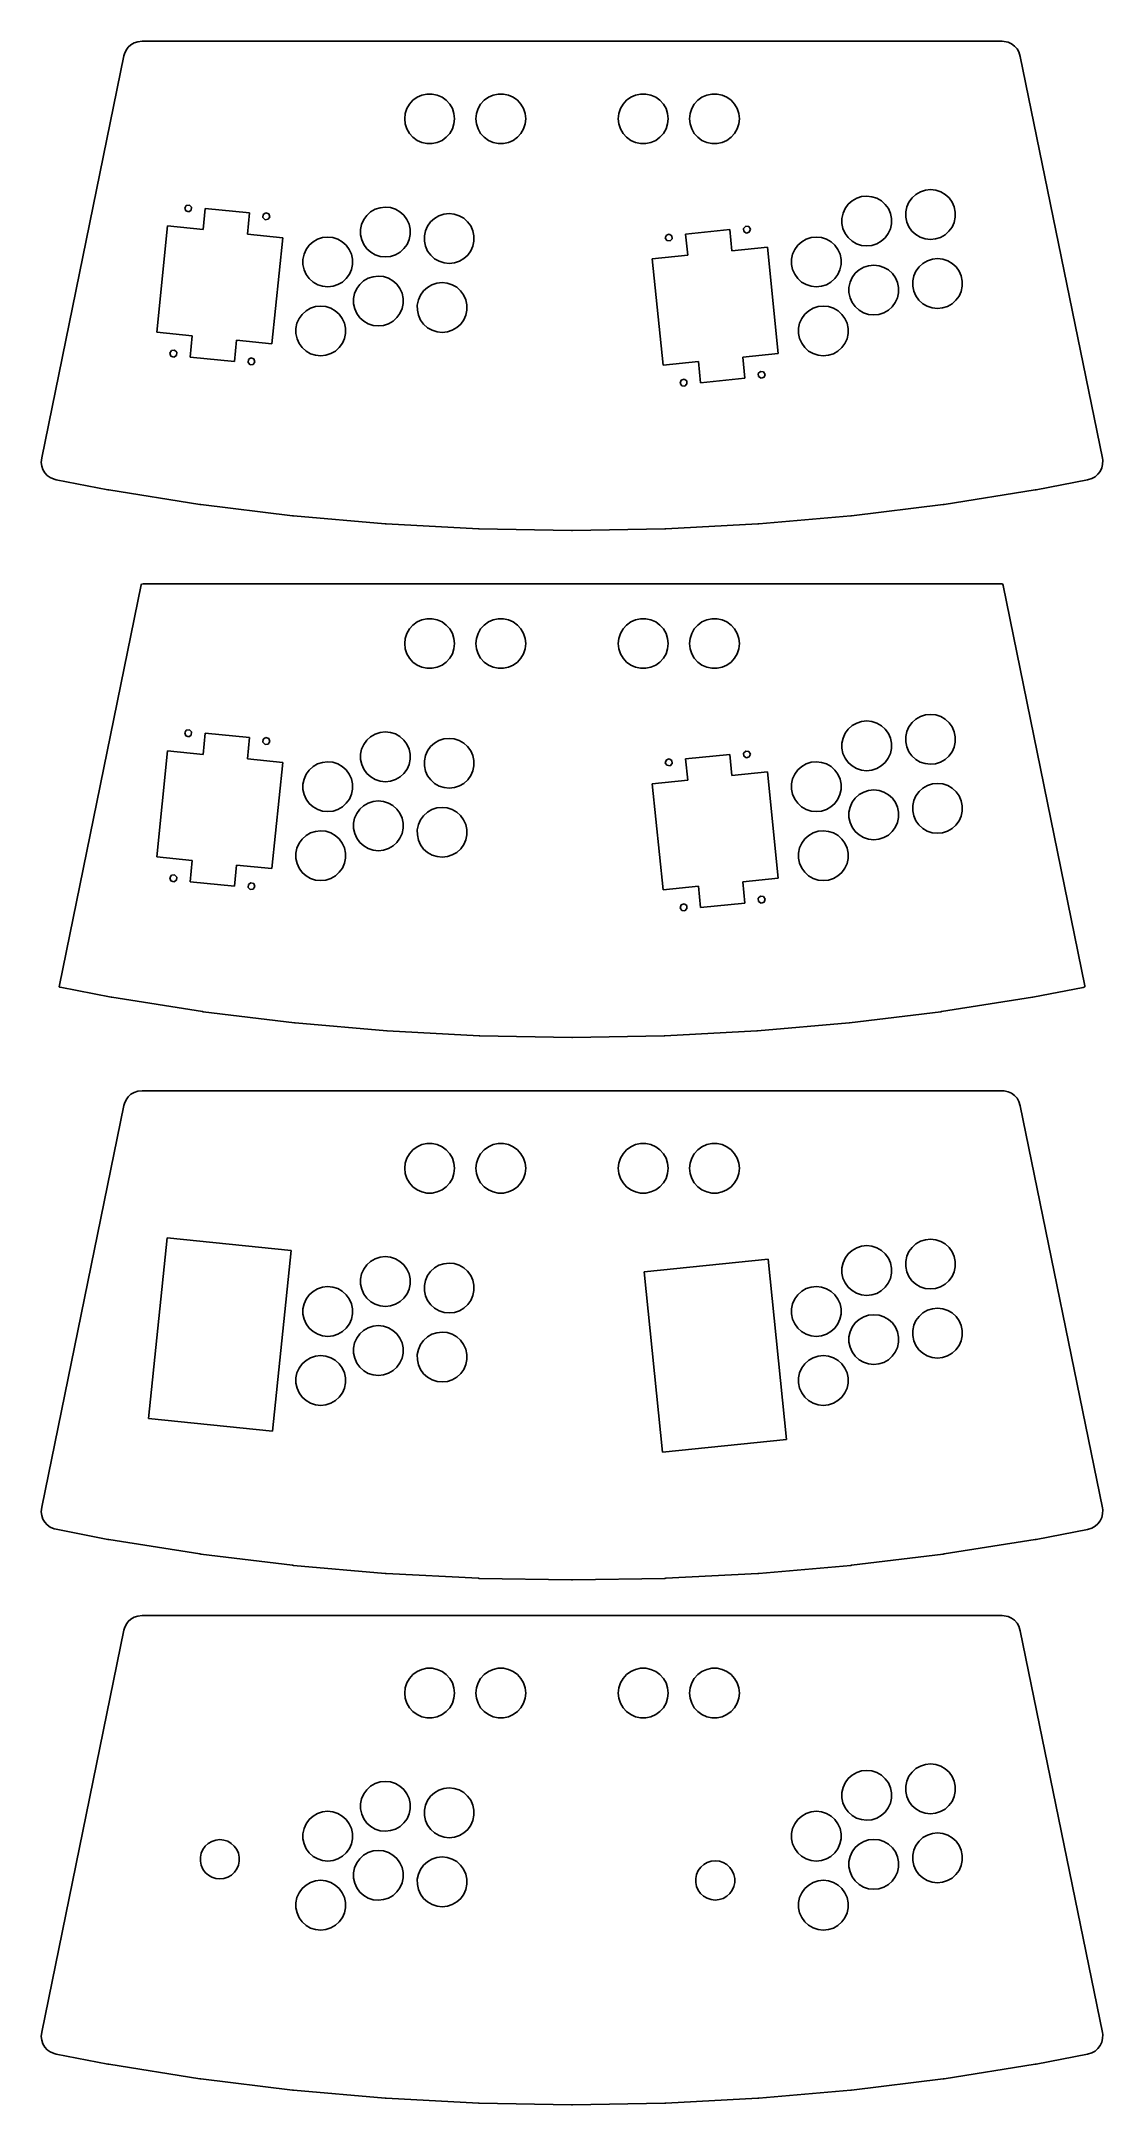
# Model space of a CAD drawing. Header units: metres. Extents: x 2 to 598, y 0 to 1160.
import ezdxf

# ---------------------------------------------------------------- set-up
doc = ezdxf.new("R2010")
doc.units = ezdxf.units.M

msp = doc.modelspace()

# ---------------------------------------------------------------- linework, layer by layer
for p, q in [((58.637, 1160), (56.0452, 1159.73)), ((541.605, 1160), (58.637, 1160)), ((542.769, 1159.93), (541.605, 1160)), ((48.2585, 1151.72), (2.1562, 925.869)), ((48.5556, 1152.85), (48.2585, 1151.72)), ((49.5003, 1154.97), (48.5556, 1152.85)), ((50.7224, 1156.65), (49.5003, 1154.97)), ((52.2674, 1158.05), (50.7224, 1156.65)), ((54.0679, 1159.09), (52.2674, 1158.05)), ((56.0452, 1159.73), (54.0679, 1159.09)), ((545.037, 1159.43), (542.769, 1159.93)), ((546.929, 1158.57), (545.037, 1159.43)), ((548.601, 1157.34), (546.929, 1158.57)), ((549.98, 1155.78), (548.601, 1157.34)), ((551.005, 1153.97), (549.98, 1155.78)), ((551.79, 1151.49), (551.005, 1153.97)), ((597.892, 925.635), (551.79, 1151.49)), ((208.674, 1124.65), (210.632, 1126.83)), ((210.632, 1126.83), (213, 1128.55)), ((213, 1128.55), (215.674, 1129.74)), ((215.674, 1129.74), (218.537, 1130.35)), ((218.537, 1130.35), (221.463, 1130.35)), ((221.463, 1130.35), (224.326, 1129.74)), ((224.326, 1129.74), (227, 1128.55)), ((227, 1128.55), (229.368, 1126.83)), ((229.368, 1126.83), (231.326, 1124.65)), ((248.674, 1124.65), (250.632, 1126.83)), ((250.632, 1126.83), (253, 1128.55)), ((253, 1128.55), (255.674, 1129.74)), ((255.674, 1129.74), (258.537, 1130.35)), ((258.537, 1130.35), (261.463, 1130.35)), ((261.463, 1130.35), (264.326, 1129.74)), ((264.326, 1129.74), (267, 1128.55)), ((267, 1128.55), (269.368, 1126.83)), ((269.368, 1126.83), (271.326, 1124.65)), ((328.674, 1124.65), (330.632, 1126.83)), ((330.632, 1126.83), (333, 1128.55)), ((333, 1128.55), (335.674, 1129.74)), ((335.674, 1129.74), (338.537, 1130.35)), ((338.537, 1130.35), (341.463, 1130.35)), ((341.463, 1130.35), (344.326, 1129.74)), ((344.326, 1129.74), (347, 1128.55)), ((347, 1128.55), (349.368, 1126.83)), ((349.368, 1126.83), (351.326, 1124.65)), ((368.674, 1124.65), (370.632, 1126.83)), ((370.632, 1126.83), (373, 1128.55)), ((373, 1128.55), (375.674, 1129.74)), ((375.674, 1129.74), (378.537, 1130.35)), ((378.537, 1130.35), (381.463, 1130.35)), ((381.463, 1130.35), (384.326, 1129.74)), ((384.326, 1129.74), (387, 1128.55)), ((387, 1128.55), (389.368, 1126.83)), ((389.368, 1126.83), (391.326, 1124.65)), ((206, 1116.42), (206.306, 1119.34)), ((206.306, 1113.51), (206, 1116.42)), ((206.306, 1119.34), (207.21, 1122.12)), ((207.21, 1122.12), (208.674, 1124.65)), ((231.326, 1124.65), (232.79, 1122.12)), ((232.79, 1122.12), (233.694, 1119.34)), ((233.694, 1119.34), (234, 1116.42)), ((234, 1116.42), (233.694, 1113.51)), ((246, 1116.42), (246.306, 1119.34)), ((246.306, 1113.51), (246, 1116.42)), ((246.306, 1119.34), (247.21, 1122.12)), ((247.21, 1122.12), (248.674, 1124.65)), ((271.326, 1124.65), (272.79, 1122.12)), ((272.79, 1122.12), (273.694, 1119.34)), ((273.694, 1119.34), (274, 1116.42)), ((274, 1116.42), (273.694, 1113.51)), ((326, 1116.42), (326.306, 1119.34)), ((326.306, 1113.51), (326, 1116.42)), ((326.306, 1119.34), (327.21, 1122.12)), ((327.21, 1122.12), (328.674, 1124.65)), ((351.326, 1124.65), (352.79, 1122.12)), ((352.79, 1122.12), (353.694, 1119.34)), ((353.694, 1119.34), (354, 1116.42)), ((354, 1116.42), (353.694, 1113.51)), ((366, 1116.42), (366.306, 1119.34)), ((366.306, 1113.51), (366, 1116.42)), ((366.306, 1119.34), (367.21, 1122.12)), ((367.21, 1122.12), (368.674, 1124.65)), ((391.326, 1124.65), (392.79, 1122.12)), ((392.79, 1122.12), (393.694, 1119.34)), ((393.694, 1119.34), (394, 1116.42)), ((394, 1116.42), (393.694, 1113.51)), ((207.21, 1110.73), (206.306, 1113.51)), ((208.674, 1108.2), (207.21, 1110.73)), ((210.632, 1106.02), (208.674, 1108.2)), ((213, 1104.3), (210.632, 1106.02)), ((215.674, 1103.11), (213, 1104.3)), ((218.537, 1102.5), (215.674, 1103.11)), ((221.463, 1102.5), (218.537, 1102.5)), ((224.326, 1103.11), (221.463, 1102.5)), ((227, 1104.3), (224.326, 1103.11)), ((229.368, 1106.02), (227, 1104.3)), ((231.326, 1108.2), (229.368, 1106.02)), ((232.79, 1110.73), (231.326, 1108.2)), ((233.694, 1113.51), (232.79, 1110.73)), ((247.21, 1110.73), (246.306, 1113.51)), ((248.674, 1108.2), (247.21, 1110.73)), ((250.632, 1106.02), (248.674, 1108.2)), ((253, 1104.3), (250.632, 1106.02)), ((255.674, 1103.11), (253, 1104.3)), ((258.537, 1102.5), (255.674, 1103.11)), ((261.463, 1102.5), (258.537, 1102.5)), ((264.326, 1103.11), (261.463, 1102.5)), ((267, 1104.3), (264.326, 1103.11)), ((269.368, 1106.02), (267, 1104.3)), ((271.326, 1108.2), (269.368, 1106.02)), ((272.79, 1110.73), (271.326, 1108.2)), ((273.694, 1113.51), (272.79, 1110.73)), ((327.21, 1110.73), (326.306, 1113.51)), ((328.674, 1108.2), (327.21, 1110.73)), ((330.632, 1106.02), (328.674, 1108.2)), ((333, 1104.3), (330.632, 1106.02)), ((335.674, 1103.11), (333, 1104.3)), ((338.537, 1102.5), (335.674, 1103.11)), ((341.463, 1102.5), (338.537, 1102.5)), ((344.326, 1103.11), (341.463, 1102.5)), ((347, 1104.3), (344.326, 1103.11)), ((349.368, 1106.02), (347, 1104.3)), ((351.326, 1108.2), (349.368, 1106.02)), ((352.79, 1110.73), (351.326, 1108.2)), ((353.694, 1113.51), (352.79, 1110.73)), ((367.21, 1110.73), (366.306, 1113.51)), ((368.674, 1108.2), (367.21, 1110.73)), ((370.632, 1106.02), (368.674, 1108.2)), ((373, 1104.3), (370.632, 1106.02)), ((375.674, 1103.11), (373, 1104.3)), ((378.537, 1102.5), (375.674, 1103.11)), ((381.463, 1102.5), (378.537, 1102.5)), ((384.326, 1103.11), (381.463, 1102.5)), ((387, 1104.3), (384.326, 1103.11)), ((389.368, 1106.02), (387, 1104.3)), ((391.326, 1108.2), (389.368, 1106.02)), ((392.79, 1110.73), (391.326, 1108.2)), ((393.694, 1113.51), (392.79, 1110.73)), ((82.4459, 1066.24), (83.3533, 1067.72)), ((83.3533, 1067.72), (85.0757, 1067.94)), ((85.0757, 1067.94), (86.3161, 1066.72)), ((453.425, 1065.98), (455.153, 1068.35)), ((455.153, 1068.35), (457.335, 1070.3)), ((457.335, 1070.3), (459.875, 1071.75)), ((459.875, 1071.75), (462.661, 1072.65)), ((462.661, 1072.65), (465.573, 1072.94)), ((465.573, 1072.94), (468.483, 1072.63)), ((468.483, 1072.63), (471.263, 1071.71)), ((471.263, 1071.71), (473.793, 1070.24)), ((473.793, 1070.24), (475.961, 1068.28)), ((475.961, 1068.28), (477.674, 1065.9)), ((488.041, 1066.96), (489.24, 1069.63)), ((489.24, 1069.63), (490.969, 1071.99)), ((490.969, 1071.99), (493.15, 1073.94)), ((493.15, 1073.94), (495.69, 1075.39)), ((495.69, 1075.39), (498.476, 1076.29)), ((498.476, 1076.29), (501.388, 1076.59)), ((501.388, 1076.59), (504.298, 1076.27)), ((504.298, 1076.27), (507.078, 1075.36)), ((507.078, 1075.36), (509.608, 1073.88)), ((509.608, 1073.88), (511.777, 1071.92)), ((511.777, 1071.92), (513.489, 1069.54)), ((513.489, 1069.54), (514.67, 1066.87)), ((66.8054, 996.469), (72.8765, 1056.16)), ((72.8765, 1056.16), (92.7739, 1054.14)), ((83.0368, 1064.61), (82.4459, 1066.24)), ((84.6811, 1064.06), (83.0368, 1064.61)), ((86.1405, 1065), (84.6811, 1064.06)), ((86.3161, 1066.72), (86.1405, 1065)), ((92.7739, 1054.14), (93.9881, 1066.08)), ((93.9881, 1066.08), (118.86, 1063.55)), ((118.86, 1063.55), (117.646, 1051.61)), ((126.329, 1060.91), (126.505, 1062.64)), ((127.57, 1059.7), (126.329, 1060.91)), ((126.505, 1062.64), (127.964, 1063.58)), ((129.292, 1059.91), (127.57, 1059.7)), ((127.964, 1063.58), (129.609, 1063.02)), ((130.2, 1061.39), (129.292, 1059.91)), ((129.609, 1063.02), (130.2, 1061.39)), ((181.233, 1054.19), (181.832, 1057.05)), ((181.832, 1057.05), (183.013, 1059.73)), ((183.013, 1059.73), (184.726, 1062.1)), ((184.726, 1062.1), (186.894, 1064.07)), ((186.894, 1064.07), (189.424, 1065.54)), ((189.424, 1065.54), (192.204, 1066.45)), ((192.204, 1066.45), (195.114, 1066.77)), ((195.114, 1066.77), (198.026, 1066.47)), ((198.026, 1066.47), (200.812, 1065.58)), ((200.812, 1065.58), (203.352, 1064.12)), ((203.352, 1064.12), (205.533, 1062.17)), ((205.533, 1062.17), (207.262, 1059.81)), ((207.262, 1059.81), (208.461, 1057.14)), ((208.461, 1057.14), (209.079, 1054.28)), ((217.647, 1053.41), (218.828, 1056.09)), ((218.828, 1056.09), (220.541, 1058.46)), ((220.541, 1058.46), (222.709, 1060.43)), ((222.709, 1060.43), (225.239, 1061.9)), ((225.239, 1061.9), (228.019, 1062.81)), ((228.019, 1062.81), (230.929, 1063.13)), ((230.929, 1063.13), (233.841, 1062.83)), ((233.841, 1062.83), (236.628, 1061.94)), ((236.628, 1061.94), (239.167, 1060.48)), ((239.167, 1060.48), (241.349, 1058.53)), ((241.349, 1058.53), (243.077, 1056.17)), ((243.077, 1056.17), (244.276, 1053.5)), ((396.289, 1054.78), (397.53, 1056)), ((397.53, 1056), (399.252, 1055.78)), ((399.252, 1055.78), (400.16, 1054.31)), ((451.598, 1057.53), (451.608, 1060.45)), ((452.197, 1054.66), (451.598, 1057.53)), ((451.608, 1060.45), (452.226, 1063.31)), ((452.226, 1063.31), (453.425, 1065.98)), ((477.674, 1065.9), (478.855, 1063.22)), ((479.444, 1057.43), (478.826, 1054.57)), ((478.855, 1063.22), (479.454, 1060.36)), ((479.454, 1060.36), (479.444, 1057.43)), ((487.413, 1061.17), (487.423, 1064.1)), ((488.012, 1058.3), (487.413, 1061.17)), ((487.423, 1064.1), (488.041, 1066.96)), ((489.193, 1055.63), (488.012, 1058.3)), ((490.906, 1053.25), (489.193, 1055.63)), ((514.641, 1058.21), (513.442, 1055.54)), ((515.259, 1061.08), (514.641, 1058.21)), ((514.67, 1066.87), (515.269, 1064)), ((515.269, 1064), (515.259, 1061.08)), ((117.646, 1051.61), (137.543, 1049.58)), ((137.543, 1049.58), (131.472, 989.892)), ((150.646, 1042.92), (152.358, 1045.29)), ((152.358, 1045.29), (154.527, 1047.26)), ((154.527, 1047.26), (157.057, 1048.73)), ((157.057, 1048.73), (159.837, 1049.64)), ((159.837, 1049.64), (162.747, 1049.96)), ((162.747, 1049.96), (165.659, 1049.66)), ((165.659, 1049.66), (168.445, 1048.77)), ((168.445, 1048.77), (170.985, 1047.31)), ((170.985, 1047.31), (173.166, 1045.36)), ((173.166, 1045.36), (174.895, 1043)), ((181.243, 1051.26), (181.233, 1054.19)), ((181.861, 1048.4), (181.243, 1051.26)), ((183.06, 1045.73), (181.861, 1048.4)), ((184.789, 1043.37), (183.06, 1045.73)), ((207.309, 1045.81), (205.596, 1043.44)), ((208.49, 1048.49), (207.309, 1045.81)), ((209.089, 1051.35), (208.49, 1048.49)), ((209.079, 1054.28), (209.089, 1051.35)), ((217.048, 1050.54), (217.647, 1053.41)), ((217.058, 1047.62), (217.048, 1050.54)), ((217.676, 1044.76), (217.058, 1047.62)), ((218.876, 1042.09), (217.676, 1044.76)), ((244.306, 1044.85), (243.124, 1042.17)), ((244.276, 1053.5), (244.895, 1050.64)), ((244.904, 1047.71), (244.306, 1044.85)), ((244.895, 1050.64), (244.904, 1047.71)), ((352.406, 1049.45), (352.997, 1051.08)), ((353.313, 1047.97), (352.406, 1049.45)), ((352.997, 1051.08), (354.641, 1051.64)), ((355.036, 1047.76), (353.313, 1047.97)), ((354.641, 1051.64), (356.101, 1050.7)), ((356.276, 1048.97), (355.036, 1047.76)), ((356.101, 1050.7), (356.276, 1048.97)), ((363.746, 1051.61), (388.618, 1054.14)), ((364.96, 1039.67), (363.746, 1051.61)), ((388.618, 1054.14), (389.832, 1042.2)), ((389.832, 1042.2), (409.729, 1044.22)), ((396.465, 1053.06), (396.289, 1054.78)), ((397.925, 1052.12), (396.465, 1053.06)), ((399.569, 1052.67), (397.925, 1052.12)), ((400.16, 1054.31), (399.569, 1052.67)), ((409.729, 1044.22), (415.8, 984.53)), ((425.105, 1043), (426.834, 1045.36)), ((426.834, 1045.36), (429.015, 1047.31)), ((429.015, 1047.31), (431.555, 1048.77)), ((431.555, 1048.77), (434.341, 1049.66)), ((434.341, 1049.66), (437.253, 1049.96)), ((437.253, 1049.96), (440.163, 1049.64)), ((440.163, 1049.64), (442.943, 1048.73)), ((442.943, 1048.73), (445.473, 1047.26)), ((445.473, 1047.26), (447.642, 1045.29)), ((447.642, 1045.29), (449.354, 1042.92)), ((453.378, 1051.98), (452.197, 1054.66)), ((455.09, 1049.61), (453.378, 1051.98)), ((457.259, 1047.64), (455.09, 1049.61)), ((459.789, 1046.17), (457.259, 1047.64)), ((462.569, 1045.26), (459.789, 1046.17)), ((465.479, 1044.94), (462.569, 1045.26)), ((468.391, 1045.24), (465.479, 1044.94)), ((471.177, 1046.13), (468.391, 1045.24)), ((473.717, 1047.59), (471.177, 1046.13)), ((475.898, 1049.54), (473.717, 1047.59)), ((477.627, 1051.9), (475.898, 1049.54)), ((478.826, 1054.57), (477.627, 1051.9)), ((493.074, 1051.29), (490.906, 1053.25)), ((495.604, 1049.82), (493.074, 1051.29)), ((498.384, 1048.9), (495.604, 1049.82)), ((501.294, 1048.59), (498.384, 1048.9)), ((504.206, 1048.88), (501.294, 1048.59)), ((506.992, 1049.78), (504.206, 1048.88)), ((509.532, 1051.23), (506.992, 1049.78)), ((511.714, 1053.18), (509.532, 1051.23)), ((513.442, 1055.54), (511.714, 1053.18)), ((148.866, 1037.38), (149.465, 1040.24)), ((148.876, 1034.45), (148.866, 1037.38)), ((149.494, 1031.59), (148.876, 1034.45)), ((149.465, 1040.24), (150.646, 1042.92)), ((174.895, 1043), (176.094, 1040.33)), ((176.094, 1040.33), (176.712, 1037.47)), ((176.722, 1034.54), (176.123, 1031.68)), ((176.712, 1037.47), (176.722, 1034.54)), ((186.97, 1041.42), (184.789, 1043.37)), ((189.51, 1039.96), (186.97, 1041.42)), ((192.296, 1039.07), (189.51, 1039.96)), ((195.208, 1038.77), (192.296, 1039.07)), ((198.118, 1039.09), (195.208, 1038.77)), ((200.898, 1040), (198.118, 1039.09)), ((203.428, 1041.47), (200.898, 1040)), ((205.596, 1043.44), (203.428, 1041.47)), ((220.604, 1039.73), (218.876, 1042.09)), ((222.785, 1037.77), (220.604, 1039.73)), ((225.325, 1036.32), (222.785, 1037.77)), ((228.112, 1035.42), (225.325, 1036.32)), ((231.023, 1035.13), (228.112, 1035.42)), ((233.933, 1035.44), (231.023, 1035.13)), ((236.714, 1036.36), (233.933, 1035.44)), ((239.243, 1037.83), (236.714, 1036.36)), ((241.412, 1039.8), (239.243, 1037.83)), ((243.124, 1042.17), (241.412, 1039.8)), ((345.063, 1037.64), (364.96, 1039.67)), ((351.134, 977.953), (345.063, 1037.64)), ((423.278, 1034.54), (423.288, 1037.47)), ((423.877, 1031.68), (423.278, 1034.54)), ((423.288, 1037.47), (423.906, 1040.33)), ((423.906, 1040.33), (425.105, 1043)), ((449.354, 1042.92), (450.535, 1040.24)), ((451.124, 1034.45), (450.506, 1031.59)), ((450.535, 1040.24), (451.134, 1037.38)), ((451.134, 1037.38), (451.124, 1034.45)), ((461.281, 1031.5), (463.821, 1032.95)), ((463.821, 1032.95), (466.607, 1033.85)), ((466.607, 1033.85), (469.519, 1034.14)), ((469.519, 1034.14), (472.429, 1033.83)), ((472.429, 1033.83), (475.209, 1032.91)), ((475.209, 1032.91), (477.739, 1031.44)), ((493.187, 1030.83), (494.915, 1033.19)), ((494.915, 1033.19), (497.096, 1035.14)), ((497.096, 1035.14), (499.636, 1036.59)), ((499.636, 1036.59), (502.423, 1037.49)), ((502.423, 1037.49), (505.334, 1037.79)), ((505.334, 1037.79), (508.244, 1037.47)), ((508.244, 1037.47), (511.025, 1036.56)), ((511.025, 1036.56), (513.554, 1035.08)), ((513.554, 1035.08), (515.723, 1033.12)), ((515.723, 1033.12), (517.435, 1030.74)), ((150.693, 1028.92), (149.494, 1031.59)), ((152.421, 1026.56), (150.693, 1028.92)), ((154.603, 1024.61), (152.421, 1026.56)), ((157.143, 1023.15), (154.603, 1024.61)), ((159.929, 1022.26), (157.143, 1023.15)), ((162.841, 1021.96), (159.929, 1022.26)), ((165.751, 1022.28), (162.841, 1021.96)), ((168.531, 1023.19), (165.751, 1022.28)), ((171.061, 1024.66), (168.531, 1023.19)), ((173.229, 1026.63), (171.061, 1024.66)), ((174.942, 1029), (173.229, 1026.63)), ((176.123, 1031.68), (174.942, 1029)), ((177.886, 1018.25), (179.067, 1020.93)), ((179.067, 1020.93), (180.779, 1023.3)), ((180.779, 1023.3), (182.948, 1025.27)), ((182.948, 1025.27), (185.478, 1026.74)), ((185.478, 1026.74), (188.258, 1027.66)), ((188.258, 1027.66), (191.168, 1027.97)), ((191.168, 1027.97), (194.08, 1027.67)), ((194.08, 1027.67), (196.866, 1026.78)), ((196.866, 1026.78), (199.406, 1025.32)), ((199.406, 1025.32), (201.587, 1023.37)), ((201.587, 1023.37), (203.316, 1021.01)), ((203.316, 1021.01), (204.515, 1018.34)), ((216.595, 1019.66), (218.763, 1021.63)), ((218.763, 1021.63), (221.293, 1023.1)), ((221.293, 1023.1), (224.073, 1024.01)), ((224.073, 1024.01), (226.983, 1024.33)), ((226.983, 1024.33), (229.895, 1024.03)), ((229.895, 1024.03), (232.681, 1023.14)), ((232.681, 1023.14), (235.221, 1021.68)), ((235.221, 1021.68), (237.403, 1019.73)), ((425.058, 1029), (423.877, 1031.68)), ((426.771, 1026.63), (425.058, 1029)), ((428.939, 1024.66), (426.771, 1026.63)), ((431.469, 1023.19), (428.939, 1024.66)), ((434.249, 1022.28), (431.469, 1023.19)), ((437.159, 1021.96), (434.249, 1022.28)), ((440.071, 1022.26), (437.159, 1021.96)), ((442.857, 1023.15), (440.071, 1022.26)), ((445.397, 1024.61), (442.857, 1023.15)), ((447.579, 1026.56), (445.397, 1024.61)), ((449.307, 1028.92), (447.579, 1026.56)), ((450.506, 1031.59), (449.307, 1028.92)), ((455.544, 1018.73), (455.554, 1021.65)), ((455.554, 1021.65), (456.172, 1024.51)), ((456.172, 1024.51), (457.371, 1027.18)), ((457.371, 1027.18), (459.1, 1029.55)), ((459.1, 1029.55), (461.281, 1031.5)), ((477.739, 1031.44), (479.908, 1029.48)), ((479.908, 1029.48), (481.62, 1027.1)), ((481.62, 1027.1), (482.801, 1024.42)), ((482.801, 1024.42), (483.4, 1021.56)), ((483.4, 1021.56), (483.39, 1018.63)), ((491.359, 1022.37), (491.369, 1025.3)), ((491.958, 1019.5), (491.359, 1022.37)), ((491.369, 1025.3), (491.987, 1028.16)), ((491.987, 1028.16), (493.187, 1030.83)), ((517.435, 1030.74), (518.617, 1028.07)), ((519.206, 1022.28), (518.588, 1019.41)), ((518.617, 1028.07), (519.215, 1025.2)), ((519.215, 1025.2), (519.206, 1022.28)), ((150.581, 1008.46), (153.11, 1009.93)), ((153.11, 1009.93), (155.891, 1010.84)), ((155.891, 1010.84), (158.801, 1011.16)), ((158.801, 1011.16), (161.712, 1010.86)), ((161.712, 1010.86), (164.499, 1009.97)), ((164.499, 1009.97), (167.039, 1008.51)), ((177.287, 1015.39), (177.886, 1018.25)), ((177.297, 1012.46), (177.287, 1015.39)), ((177.915, 1009.6), (177.297, 1012.46)), ((179.114, 1006.93), (177.915, 1009.6)), ((204.544, 1009.69), (203.363, 1007.01)), ((204.515, 1018.34), (205.133, 1015.48)), ((205.143, 1012.55), (204.544, 1009.69)), ((205.133, 1015.48), (205.143, 1012.55)), ((213.102, 1011.74), (213.701, 1014.61)), ((213.112, 1008.82), (213.102, 1011.74)), ((213.701, 1014.61), (214.882, 1017.29)), ((214.882, 1017.29), (216.595, 1019.66)), ((237.403, 1019.73), (239.131, 1017.37)), ((239.131, 1017.37), (240.33, 1014.7)), ((240.33, 1014.7), (240.948, 1011.84)), ((240.948, 1011.84), (240.958, 1008.91)), ((432.961, 1008.51), (435.501, 1009.97)), ((435.501, 1009.97), (438.288, 1010.86)), ((438.288, 1010.86), (441.199, 1011.16)), ((441.199, 1011.16), (444.109, 1010.84)), ((444.109, 1010.84), (446.89, 1009.93)), ((446.89, 1009.93), (449.419, 1008.46)), ((456.143, 1015.86), (455.544, 1018.73)), ((457.324, 1013.18), (456.143, 1015.86)), ((459.037, 1010.81), (457.324, 1013.18)), ((461.205, 1008.84), (459.037, 1010.81)), ((479.845, 1010.74), (477.663, 1008.79)), ((481.573, 1013.1), (479.845, 1010.74)), ((482.772, 1015.77), (481.573, 1013.1)), ((483.39, 1018.63), (482.772, 1015.77)), ((493.14, 1016.83), (491.958, 1019.5)), ((494.852, 1014.45), (493.14, 1016.83)), ((497.02, 1012.49), (494.852, 1014.45)), ((499.55, 1011.02), (497.02, 1012.49)), ((502.331, 1010.1), (499.55, 1011.02)), ((505.24, 1009.79), (502.331, 1010.1)), ((508.152, 1010.08), (505.24, 1009.79)), ((510.939, 1010.98), (508.152, 1010.08)), ((513.478, 1012.43), (510.939, 1010.98)), ((515.66, 1014.38), (513.478, 1012.43)), ((517.388, 1016.74), (515.66, 1014.38)), ((518.588, 1019.41), (517.388, 1016.74)), ((144.92, 998.576), (145.518, 1001.44)), ((144.929, 995.649), (144.92, 998.576)), ((145.518, 1001.44), (146.7, 1004.12)), ((146.7, 1004.12), (148.412, 1006.49)), ((148.412, 1006.49), (150.581, 1008.46)), ((167.039, 1008.51), (169.22, 1006.56)), ((169.22, 1006.56), (170.948, 1004.2)), ((170.948, 1004.2), (172.148, 1001.53)), ((172.148, 1001.53), (172.766, 998.67)), ((172.766, 998.67), (172.776, 995.743)), ((180.842, 1004.57), (179.114, 1006.93)), ((183.024, 1002.62), (180.842, 1004.57)), ((185.564, 1001.16), (183.024, 1002.62)), ((188.35, 1000.27), (185.564, 1001.16)), ((191.262, 999.971), (188.35, 1000.27)), ((194.172, 1000.29), (191.262, 999.971)), ((196.952, 1001.2), (194.172, 1000.29)), ((199.482, 1002.67), (196.952, 1001.2)), ((201.65, 1004.64), (199.482, 1002.67)), ((203.363, 1007.01), (201.65, 1004.64)), ((213.73, 1005.96), (213.112, 1008.82)), ((214.929, 1003.29), (213.73, 1005.96)), ((216.658, 1000.93), (214.929, 1003.29)), ((218.839, 998.974), (216.658, 1000.93)), ((221.379, 997.519), (218.839, 998.974)), ((235.297, 999.03), (232.767, 997.558)), ((237.466, 1001), (235.297, 999.03)), ((239.178, 1003.37), (237.466, 1001)), ((240.359, 1006.05), (239.178, 1003.37)), ((240.958, 1008.91), (240.359, 1006.05)), ((427.224, 995.743), (427.234, 998.67)), ((427.234, 998.67), (427.852, 1001.53)), ((427.852, 1001.53), (429.052, 1004.2)), ((429.052, 1004.2), (430.78, 1006.56)), ((430.78, 1006.56), (432.961, 1008.51)), ((449.419, 1008.46), (451.588, 1006.49)), ((451.588, 1006.49), (453.3, 1004.12)), ((453.3, 1004.12), (454.482, 1001.44)), ((454.482, 1001.44), (455.08, 998.576)), ((455.08, 998.576), (455.071, 995.649)), ((463.735, 1007.37), (461.205, 1008.84)), ((466.515, 1006.46), (463.735, 1007.37)), ((469.425, 1006.14), (466.515, 1006.46)), ((472.337, 1006.44), (469.425, 1006.14)), ((475.123, 1007.33), (472.337, 1006.44)), ((477.663, 1008.79), (475.123, 1007.33)), ((86.7028, 994.446), (66.8054, 996.469)), ((74.1488, 984.666), (75.0562, 986.145)), ((75.0562, 986.145), (76.7786, 986.358)), ((76.7786, 986.358), (78.019, 985.144)), ((85.4886, 982.507), (86.7028, 994.446)), ((111.574, 991.916), (110.36, 979.978)), ((131.472, 989.892), (111.574, 991.916)), ((145.548, 992.789), (144.929, 995.649)), ((146.747, 990.119), (145.548, 992.789)), ((148.475, 987.757), (146.747, 990.119)), ((150.657, 985.806), (148.475, 987.757)), ((169.283, 987.827), (167.115, 985.861)), ((170.995, 990.2), (169.283, 987.827)), ((172.177, 992.878), (170.995, 990.2)), ((172.776, 995.743), (172.177, 992.878)), ((224.165, 996.624), (221.379, 997.519)), ((227.077, 996.328), (224.165, 996.624)), ((229.987, 996.644), (227.077, 996.328)), ((232.767, 997.558), (229.987, 996.644)), ((427.823, 992.878), (427.224, 995.743)), ((429.005, 990.2), (427.823, 992.878)), ((430.717, 987.827), (429.005, 990.2)), ((432.885, 985.861), (430.717, 987.827)), ((451.525, 987.757), (449.343, 985.806)), ((453.253, 990.119), (451.525, 987.757)), ((454.452, 992.789), (453.253, 990.119)), ((455.071, 995.649), (454.452, 992.789)), ((74.7397, 983.034), (74.1488, 984.666)), ((76.384, 982.478), (74.7397, 983.034)), ((77.8434, 983.418), (76.384, 982.478)), ((78.019, 985.144), (77.8434, 983.418)), ((110.36, 979.978), (85.4886, 982.507)), ((118.032, 979.33), (118.208, 981.057)), ((119.273, 978.116), (118.032, 979.33)), ((118.208, 981.057), (119.667, 981.996)), ((120.995, 978.329), (119.273, 978.116)), ((119.667, 981.996), (121.311, 981.441)), ((121.902, 979.809), (120.995, 978.329)), ((121.311, 981.441), (121.902, 979.809)), ((153.196, 984.351), (150.657, 985.806)), ((155.983, 983.456), (153.196, 984.351)), ((158.895, 983.16), (155.983, 983.456)), ((161.804, 983.475), (158.895, 983.16)), ((164.585, 984.389), (161.804, 983.475)), ((167.115, 985.861), (164.585, 984.389)), ((371.031, 979.976), (351.134, 977.953)), ((372.245, 968.038), (371.031, 979.976)), ((415.8, 984.53), (395.903, 982.506)), ((395.903, 982.506), (397.117, 970.567)), ((404.587, 973.205), (405.827, 974.418)), ((405.827, 974.418), (407.549, 974.205)), ((435.415, 984.389), (432.885, 985.861)), ((438.196, 983.475), (435.415, 984.389)), ((441.105, 983.16), (438.196, 983.475)), ((444.017, 983.456), (441.105, 983.16)), ((446.804, 984.351), (444.017, 983.456)), ((449.343, 985.806), (446.804, 984.351)), ((360.703, 967.869), (361.294, 969.501)), ((361.611, 966.39), (360.703, 967.869)), ((361.294, 969.501), (362.938, 970.056)), ((363.333, 966.177), (361.611, 966.39)), ((362.938, 970.056), (364.398, 969.117)), ((364.573, 967.39), (363.333, 966.177)), ((364.398, 969.117), (364.573, 967.39)), ((397.117, 970.567), (372.245, 968.038)), ((404.762, 971.478), (404.587, 973.205)), ((406.222, 970.539), (404.762, 971.478)), ((407.866, 971.094), (406.222, 970.539)), ((407.549, 974.205), (408.457, 972.726)), ((408.457, 972.726), (407.866, 971.094)), ((2.1562, 925.869), (1.9047, 923.275)), ((1.9047, 923.275), (2.1387, 921.209)), ((2.1387, 921.209), (2.7972, 919.237)), ((2.7972, 919.237), (3.8512, 917.445)), ((3.8512, 917.445), (5.2549, 915.912)), ((593.855, 915.209), (595.424, 916.573)), ((595.424, 916.573), (596.675, 918.234)), ((596.675, 918.234), (597.554, 920.118)), ((597.554, 920.118), (598.021, 922.144)), ((598.062, 924.463), (597.892, 925.635)), ((598.021, 922.144), (598.062, 924.463)), ((5.2549, 915.912), (6.9466, 914.703)), ((6.9466, 914.703), (9.0731, 913.777)), ((9.0731, 913.777), (10.2213, 913.485)), ((10.2213, 913.485), (39.271, 907.838)), ((39.271, 907.838), (39.7867, 907.747)), ((39.7867, 907.747), (90.981, 899.639)), ((509.019, 899.639), (560.213, 907.747)), ((560.213, 907.747), (560.729, 907.838)), ((560.729, 907.838), (589.544, 913.439)), ((589.544, 913.439), (592.036, 914.201)), ((592.036, 914.201), (593.855, 915.209)), ((90.981, 899.639), (91.5004, 899.566)), ((91.5004, 899.566), (142.947, 893.249)), ((142.947, 893.249), (143.468, 893.194)), ((456.532, 893.194), (457.053, 893.249)), ((457.053, 893.249), (508.5, 899.566)), ((508.5, 899.566), (509.019, 899.639)), ((143.468, 893.194), (195.104, 888.677)), ((195.104, 888.677), (195.627, 888.64)), ((195.627, 888.64), (247.39, 885.927)), ((247.39, 885.927), (247.913, 885.909)), ((247.913, 885.909), (299.738, 885.005)), ((299.738, 885.005), (300.262, 885.005)), ((300.262, 885.005), (352.087, 885.909)), ((352.087, 885.909), (352.61, 885.927)), ((352.61, 885.927), (404.373, 888.64)), ((404.373, 888.64), (404.896, 888.677)), ((404.896, 888.677), (456.532, 893.194)), ((58, 854.447), (12.0589, 629.383)), ((58.0195, 854.521), (58, 854.447)), ((58.1872, 854.898), (58.0195, 854.521)), ((59.1611, 855), (58.1872, 854.898)), ((541.323, 855), (59.1611, 855)), ((541.399, 854.996), (541.323, 855)), ((541.802, 854.907), (541.399, 854.996)), ((542.097, 853.973), (541.802, 854.907)), ((588.037, 628.915), (542.097, 853.973)), ((215.674, 834.74), (218.537, 835.348)), ((218.537, 835.348), (221.463, 835.348)), ((221.463, 835.348), (224.326, 834.74)), ((255.674, 834.74), (258.537, 835.348)), ((258.537, 835.348), (261.463, 835.348)), ((261.463, 835.348), (264.326, 834.74)), ((335.674, 834.74), (338.537, 835.348)), ((338.537, 835.348), (341.463, 835.348)), ((341.463, 835.348), (344.326, 834.74)), ((375.674, 834.74), (378.537, 835.348)), ((378.537, 835.348), (381.463, 835.348)), ((381.463, 835.348), (384.326, 834.74)), ((206, 821.425), (206.306, 824.336)), ((206.306, 824.336), (207.21, 827.119)), ((207.21, 827.119), (208.674, 829.654)), ((208.674, 829.654), (210.632, 831.829)), ((210.632, 831.829), (213, 833.549)), ((213, 833.549), (215.674, 834.74)), ((224.326, 834.74), (227, 833.549)), ((227, 833.549), (229.368, 831.829)), ((229.368, 831.829), (231.326, 829.654)), ((231.326, 829.654), (232.79, 827.119)), ((232.79, 827.119), (233.694, 824.336)), ((233.694, 824.336), (234, 821.425)), ((246, 821.425), (246.306, 824.336)), ((246.306, 824.336), (247.21, 827.119)), ((247.21, 827.119), (248.674, 829.654)), ((248.674, 829.654), (250.632, 831.829)), ((250.632, 831.829), (253, 833.549)), ((253, 833.549), (255.674, 834.74)), ((264.326, 834.74), (267, 833.549)), ((267, 833.549), (269.368, 831.829)), ((269.368, 831.829), (271.326, 829.654)), ((271.326, 829.654), (272.79, 827.119)), ((272.79, 827.119), (273.694, 824.336)), ((273.694, 824.336), (274, 821.425)), ((326, 821.425), (326.306, 824.336)), ((326.306, 824.336), (327.21, 827.119)), ((327.21, 827.119), (328.674, 829.654)), ((328.674, 829.654), (330.632, 831.829)), ((330.632, 831.829), (333, 833.549)), ((333, 833.549), (335.674, 834.74)), ((344.326, 834.74), (347, 833.549)), ((347, 833.549), (349.368, 831.829)), ((349.368, 831.829), (351.326, 829.654)), ((351.326, 829.654), (352.79, 827.119)), ((352.79, 827.119), (353.694, 824.336)), ((353.694, 824.336), (354, 821.425)), ((366, 821.425), (366.306, 824.336)), ((366.306, 824.336), (367.21, 827.119)), ((367.21, 827.119), (368.674, 829.654)), ((368.674, 829.654), (370.632, 831.829)), ((370.632, 831.829), (373, 833.549)), ((373, 833.549), (375.674, 834.74)), ((384.326, 834.74), (387, 833.549)), ((387, 833.549), (389.368, 831.829)), ((389.368, 831.829), (391.326, 829.654)), ((391.326, 829.654), (392.79, 827.119)), ((392.79, 827.119), (393.694, 824.336)), ((393.694, 824.336), (394, 821.425)), ((206.306, 818.514), (206, 821.425)), ((207.21, 815.731), (206.306, 818.514)), ((208.674, 813.196), (207.21, 815.731)), ((210.632, 811.021), (208.674, 813.196)), ((231.326, 813.196), (229.368, 811.021)), ((232.79, 815.731), (231.326, 813.196)), ((233.694, 818.514), (232.79, 815.731)), ((234, 821.425), (233.694, 818.514)), ((246.306, 818.514), (246, 821.425)), ((247.21, 815.731), (246.306, 818.514)), ((248.674, 813.196), (247.21, 815.731)), ((250.632, 811.021), (248.674, 813.196)), ((271.326, 813.196), (269.368, 811.021)), ((272.79, 815.731), (271.326, 813.196)), ((273.694, 818.514), (272.79, 815.731)), ((274, 821.425), (273.694, 818.514)), ((326.306, 818.514), (326, 821.425)), ((327.21, 815.731), (326.306, 818.514)), ((328.674, 813.196), (327.21, 815.731)), ((330.632, 811.021), (328.674, 813.196)), ((351.326, 813.196), (349.368, 811.021)), ((352.79, 815.731), (351.326, 813.196)), ((353.694, 818.514), (352.79, 815.731)), ((354, 821.425), (353.694, 818.514)), ((366.306, 818.514), (366, 821.425)), ((367.21, 815.731), (366.306, 818.514)), ((368.674, 813.196), (367.21, 815.731)), ((370.632, 811.021), (368.674, 813.196)), ((391.326, 813.196), (389.368, 811.021)), ((392.79, 815.731), (391.326, 813.196)), ((393.694, 818.514), (392.79, 815.731)), ((394, 821.425), (393.694, 818.514)), ((213, 809.301), (210.632, 811.021)), ((215.674, 808.11), (213, 809.301)), ((218.537, 807.502), (215.674, 808.11)), ((221.463, 807.502), (218.537, 807.502)), ((224.326, 808.11), (221.463, 807.502)), ((227, 809.301), (224.326, 808.11)), ((229.368, 811.021), (227, 809.301)), ((253, 809.301), (250.632, 811.021)), ((255.674, 808.11), (253, 809.301)), ((258.537, 807.502), (255.674, 808.11)), ((261.463, 807.502), (258.537, 807.502)), ((264.326, 808.11), (261.463, 807.502)), ((267, 809.301), (264.326, 808.11)), ((269.368, 811.021), (267, 809.301)), ((333, 809.301), (330.632, 811.021)), ((335.674, 808.11), (333, 809.301)), ((338.537, 807.502), (335.674, 808.11)), ((341.463, 807.502), (338.537, 807.502)), ((344.326, 808.11), (341.463, 807.502)), ((347, 809.301), (344.326, 808.11)), ((349.368, 811.021), (347, 809.301)), ((373, 809.301), (370.632, 811.021)), ((375.674, 808.11), (373, 809.301)), ((378.537, 807.502), (375.674, 808.11)), ((381.463, 807.502), (378.537, 807.502)), ((384.326, 808.11), (381.463, 807.502)), ((387, 809.301), (384.326, 808.11)), ((389.368, 811.021), (387, 809.301)), ((459.875, 776.752), (462.661, 777.647)), ((462.661, 777.647), (465.573, 777.943)), ((465.573, 777.943), (468.483, 777.627)), ((468.483, 777.627), (471.263, 776.713)), ((490.969, 776.988), (493.15, 778.939)), ((493.15, 778.939), (495.69, 780.394)), ((495.69, 780.394), (498.476, 781.289)), ((498.476, 781.289), (501.388, 781.585)), ((501.388, 781.585), (504.298, 781.27)), ((504.298, 781.27), (507.078, 780.356)), ((507.078, 780.356), (509.608, 778.884)), ((509.608, 778.884), (511.777, 776.918)), ((82.4459, 771.245), (83.3533, 772.724)), ((83.0368, 769.613), (82.4459, 771.245)), ((84.6811, 769.058), (83.0368, 769.613)), ((83.3533, 772.724), (85.0757, 772.937)), ((86.1405, 769.997), (84.6811, 769.058)), ((85.0757, 772.937), (86.3161, 771.723)), ((86.3161, 771.723), (86.1405, 769.997)), ((92.7739, 759.138), (93.9881, 771.076)), ((93.9881, 771.076), (118.86, 768.546)), ((118.86, 768.546), (117.646, 756.608)), ((126.329, 765.909), (126.505, 767.636)), ((127.57, 764.696), (126.329, 765.909)), ((126.505, 767.636), (127.964, 768.575)), ((127.964, 768.575), (129.609, 768.02)), ((130.2, 766.388), (129.292, 764.909)), ((129.609, 768.02), (130.2, 766.388)), ((183.013, 764.73), (184.726, 767.103)), ((184.726, 767.103), (186.894, 769.069)), ((186.894, 769.069), (189.424, 770.541)), ((189.424, 770.541), (192.204, 771.455)), ((192.204, 771.455), (195.114, 771.771)), ((195.114, 771.771), (198.026, 771.474)), ((198.026, 771.474), (200.812, 770.579)), ((200.812, 770.579), (203.352, 769.124)), ((203.352, 769.124), (205.533, 767.173)), ((205.533, 767.173), (207.262, 764.811)), ((222.709, 765.427), (225.239, 766.898)), ((225.239, 766.898), (228.019, 767.812)), ((228.019, 767.812), (230.929, 768.128)), ((230.929, 768.128), (233.841, 767.832)), ((233.841, 767.832), (236.628, 766.937)), ((236.628, 766.937), (239.167, 765.482)), ((451.608, 765.453), (452.226, 768.314)), ((452.226, 768.314), (453.425, 770.984)), ((453.425, 770.984), (455.153, 773.346)), ((455.153, 773.346), (457.335, 775.297)), ((457.335, 775.297), (459.875, 776.752)), ((471.263, 776.713), (473.793, 775.241)), ((473.793, 775.241), (475.961, 773.276)), ((475.961, 773.276), (477.674, 770.902)), ((477.674, 770.902), (478.855, 768.224)), ((478.855, 768.224), (479.454, 765.359)), ((487.413, 766.169), (487.423, 769.096)), ((488.012, 763.304), (487.413, 766.169)), ((487.423, 769.096), (488.041, 771.957)), ((488.041, 771.957), (489.24, 774.626)), ((489.24, 774.626), (490.969, 776.988)), ((511.777, 776.918), (513.489, 774.545)), ((513.489, 774.545), (514.67, 771.867)), ((515.259, 766.075), (514.641, 763.215)), ((514.67, 771.867), (515.269, 769.002)), ((515.269, 769.002), (515.259, 766.075)), ((66.8054, 701.469), (72.8765, 761.161)), ((72.8765, 761.161), (92.7739, 759.138)), ((117.646, 756.608), (137.543, 754.584)), ((129.292, 764.909), (127.57, 764.696)), ((137.543, 754.584), (131.472, 694.892)), ((157.057, 753.73), (159.837, 754.644)), ((159.837, 754.644), (162.747, 754.959)), ((162.747, 754.959), (165.659, 754.663)), ((165.659, 754.663), (168.445, 753.768)), ((181.233, 759.187), (181.832, 762.052)), ((181.243, 756.26), (181.233, 759.187)), ((181.861, 753.4), (181.243, 756.26)), ((181.832, 762.052), (183.013, 764.73)), ((207.262, 764.811), (208.461, 762.142)), ((208.461, 762.142), (209.079, 759.281)), ((209.089, 756.354), (208.49, 753.489)), ((209.079, 759.281), (209.089, 756.354)), ((217.048, 755.545), (217.647, 758.409)), ((217.058, 752.618), (217.048, 755.545)), ((217.647, 758.409), (218.828, 761.087)), ((218.828, 761.087), (220.541, 763.461)), ((220.541, 763.461), (222.709, 765.427)), ((239.167, 765.482), (241.349, 763.531)), ((241.349, 763.531), (243.077, 761.169)), ((243.077, 761.169), (244.276, 758.499)), ((244.276, 758.499), (244.895, 755.638)), ((244.895, 755.638), (244.904, 752.711)), ((352.406, 754.448), (352.997, 756.08)), ((353.313, 752.969), (352.406, 754.448)), ((352.997, 756.08), (354.641, 756.635)), ((354.641, 756.635), (356.101, 755.696)), ((356.101, 755.696), (356.276, 753.97)), ((363.746, 756.607), (388.618, 759.136)), ((364.96, 744.668), (363.746, 756.607)), ((388.618, 759.136), (389.832, 747.198)), ((396.289, 759.784), (397.53, 760.998)), ((396.465, 758.057), (396.289, 759.784)), ((397.925, 757.118), (396.465, 758.057)), ((397.53, 760.998), (399.252, 760.784)), ((399.569, 757.673), (397.925, 757.118)), ((399.252, 760.784), (400.16, 759.305)), ((400.16, 759.305), (399.569, 757.673)), ((431.555, 753.768), (434.341, 754.663)), ((434.341, 754.663), (437.253, 754.959)), ((437.253, 754.959), (440.163, 754.644)), ((440.163, 754.644), (442.943, 753.73)), ((451.598, 762.526), (451.608, 765.453)), ((452.197, 759.661), (451.598, 762.526)), ((453.378, 756.984), (452.197, 759.661)), ((455.09, 754.61), (453.378, 756.984)), ((457.259, 752.644), (455.09, 754.61)), ((475.898, 754.54), (473.717, 752.589)), ((477.627, 756.902), (475.898, 754.54)), ((478.826, 759.572), (477.627, 756.902)), ((479.444, 762.433), (478.826, 759.572)), ((479.454, 765.359), (479.444, 762.433)), ((489.193, 760.626), (488.012, 763.304)), ((490.906, 758.253), (489.193, 760.626)), ((493.074, 756.287), (490.906, 758.253)), ((495.604, 754.815), (493.074, 756.287)), ((498.384, 753.901), (495.604, 754.815)), ((506.992, 754.777), (504.206, 753.882)), ((509.532, 756.232), (506.992, 754.777)), ((511.714, 758.183), (509.532, 756.232)), ((513.442, 760.545), (511.714, 758.183)), ((514.641, 763.215), (513.442, 760.545)), ((148.866, 742.376), (149.465, 745.241)), ((149.465, 745.241), (150.646, 747.919)), ((150.646, 747.919), (152.358, 750.292)), ((152.358, 750.292), (154.527, 752.258)), ((154.527, 752.258), (157.057, 753.73)), ((168.445, 753.768), (170.985, 752.313)), ((170.985, 752.313), (173.166, 750.362)), ((173.166, 750.362), (174.895, 748)), ((174.895, 748), (176.094, 745.33)), ((176.094, 745.33), (176.712, 742.47)), ((176.712, 742.47), (176.722, 739.543)), ((183.06, 750.73), (181.861, 753.4)), ((184.789, 748.368), (183.06, 750.73)), ((186.97, 746.417), (184.789, 748.368)), ((189.51, 744.962), (186.97, 746.417)), ((192.296, 744.067), (189.51, 744.962)), ((195.208, 743.771), (192.296, 744.067)), ((198.118, 744.086), (195.208, 743.771)), ((200.898, 745), (198.118, 744.086)), ((203.428, 746.472), (200.898, 745)), ((205.596, 748.438), (203.428, 746.472)), ((207.309, 750.811), (205.596, 748.438)), ((208.49, 753.489), (207.309, 750.811)), ((217.676, 749.757), (217.058, 752.618)), ((218.876, 747.087), (217.676, 749.757)), ((220.604, 744.725), (218.876, 747.087)), ((222.785, 742.774), (220.604, 744.725)), ((225.325, 741.319), (222.785, 742.774)), ((239.243, 742.83), (236.714, 741.358)), ((241.412, 744.795), (239.243, 742.83)), ((243.124, 747.169), (241.412, 744.795)), ((244.306, 749.847), (243.124, 747.169)), ((244.904, 752.711), (244.306, 749.847)), ((345.063, 742.645), (364.96, 744.668)), ((351.134, 682.953), (345.063, 742.645)), ((355.036, 752.756), (353.313, 752.969)), ((356.276, 753.97), (355.036, 752.756)), ((389.832, 747.198), (409.729, 749.222)), ((409.729, 749.222), (415.8, 689.53)), ((423.278, 739.543), (423.288, 742.47)), ((423.288, 742.47), (423.906, 745.33)), ((423.906, 745.33), (425.105, 748)), ((425.105, 748), (426.834, 750.362)), ((426.834, 750.362), (429.015, 752.313)), ((429.015, 752.313), (431.555, 753.768)), ((442.943, 753.73), (445.473, 752.258)), ((445.473, 752.258), (447.642, 750.292)), ((447.642, 750.292), (449.354, 747.919)), ((449.354, 747.919), (450.535, 745.241)), ((450.535, 745.241), (451.134, 742.376)), ((459.789, 751.172), (457.259, 752.644)), ((462.569, 750.259), (459.789, 751.172)), ((465.479, 749.943), (462.569, 750.259)), ((468.391, 750.239), (465.479, 749.943)), ((471.177, 751.134), (468.391, 750.239)), ((473.717, 752.589), (471.177, 751.134)), ((501.294, 753.586), (498.384, 753.901)), ((499.636, 741.594), (502.423, 742.489)), ((504.206, 753.882), (501.294, 753.586)), ((502.423, 742.489), (505.334, 742.786)), ((505.334, 742.786), (508.244, 742.47)), ((508.244, 742.47), (511.025, 741.556)), ((148.876, 739.449), (148.866, 742.376)), ((149.494, 736.588), (148.876, 739.449)), ((150.693, 733.919), (149.494, 736.588)), ((152.421, 731.557), (150.693, 733.919)), ((154.603, 729.606), (152.421, 731.557)), ((173.229, 731.627), (171.061, 729.661)), ((174.942, 734), (173.229, 731.627)), ((176.123, 736.678), (174.942, 734)), ((176.722, 739.543), (176.123, 736.678)), ((182.948, 730.269), (185.478, 731.741)), ((185.478, 731.741), (188.258, 732.655)), ((188.258, 732.655), (191.168, 732.971)), ((191.168, 732.971), (194.08, 732.675)), ((194.08, 732.675), (196.866, 731.78)), ((196.866, 731.78), (199.406, 730.325)), ((228.112, 740.424), (225.325, 741.319)), ((231.023, 740.128), (228.112, 740.424)), ((233.933, 740.444), (231.023, 740.128)), ((236.714, 741.358), (233.933, 740.444)), ((423.877, 736.678), (423.278, 739.543)), ((425.058, 734), (423.877, 736.678)), ((426.771, 731.627), (425.058, 734)), ((428.939, 729.661), (426.771, 731.627)), ((447.579, 731.557), (445.397, 729.606)), ((449.307, 733.919), (447.579, 731.557)), ((450.506, 736.588), (449.307, 733.919)), ((451.124, 739.449), (450.506, 736.588)), ((451.134, 742.376), (451.124, 739.449)), ((456.172, 729.514), (457.371, 732.184)), ((457.371, 732.184), (459.1, 734.546)), ((459.1, 734.546), (461.281, 736.497)), ((461.281, 736.497), (463.821, 737.952)), ((463.821, 737.952), (466.607, 738.847)), ((466.607, 738.847), (469.519, 739.143)), ((469.519, 739.143), (472.429, 738.827)), ((472.429, 738.827), (475.209, 737.913)), ((475.209, 737.913), (477.739, 736.442)), ((477.739, 736.442), (479.908, 734.476)), ((479.908, 734.476), (481.62, 732.102)), ((481.62, 732.102), (482.801, 729.425)), ((491.369, 730.296), (491.987, 733.157)), ((491.987, 733.157), (493.187, 735.826)), ((493.187, 735.826), (494.915, 738.188)), ((494.915, 738.188), (497.096, 740.14)), ((497.096, 740.14), (499.636, 741.594)), ((511.025, 741.556), (513.554, 740.084)), ((513.554, 740.084), (515.723, 738.119)), ((515.723, 738.119), (517.435, 735.745)), ((517.435, 735.745), (518.617, 733.067)), ((518.617, 733.067), (519.215, 730.202)), ((157.143, 728.151), (154.603, 729.606)), ((159.929, 727.256), (157.143, 728.151)), ((162.841, 726.96), (159.929, 727.256)), ((165.751, 727.275), (162.841, 726.96)), ((168.531, 728.189), (165.751, 727.275)), ((171.061, 729.661), (168.531, 728.189)), ((177.287, 720.387), (177.886, 723.252)), ((177.297, 717.461), (177.287, 720.387)), ((177.886, 723.252), (179.067, 725.93)), ((179.067, 725.93), (180.779, 728.304)), ((180.779, 728.304), (182.948, 730.269)), ((199.406, 730.325), (201.587, 728.374)), ((201.587, 728.374), (203.316, 726.012)), ((203.316, 726.012), (204.515, 723.342)), ((204.515, 723.342), (205.133, 720.481)), ((205.133, 720.481), (205.143, 717.554)), ((213.102, 716.745), (213.701, 719.61)), ((213.701, 719.61), (214.882, 722.287)), ((214.882, 722.287), (216.595, 724.661)), ((216.595, 724.661), (218.763, 726.627)), ((218.763, 726.627), (221.293, 728.099)), ((221.293, 728.099), (224.073, 729.012)), ((224.073, 729.012), (226.983, 729.328)), ((226.983, 729.328), (229.895, 729.032)), ((229.895, 729.032), (232.681, 728.137)), ((232.681, 728.137), (235.221, 726.682)), ((235.221, 726.682), (237.403, 724.731)), ((237.403, 724.731), (239.131, 722.369)), ((239.131, 722.369), (240.33, 719.699)), ((240.33, 719.699), (240.948, 716.838)), ((431.469, 728.189), (428.939, 729.661)), ((434.249, 727.275), (431.469, 728.189)), ((437.159, 726.96), (434.249, 727.275)), ((440.071, 727.256), (437.159, 726.96)), ((442.857, 728.151), (440.071, 727.256)), ((445.397, 729.606), (442.857, 728.151)), ((455.544, 723.726), (455.554, 726.653)), ((456.143, 720.862), (455.544, 723.726)), ((455.554, 726.653), (456.172, 729.514)), ((457.324, 718.184), (456.143, 720.862)), ((482.772, 720.772), (481.573, 718.102)), ((483.39, 723.633), (482.772, 720.772)), ((482.801, 729.425), (483.4, 726.56)), ((483.4, 726.56), (483.39, 723.633)), ((491.359, 727.369), (491.369, 730.296)), ((491.958, 724.504), (491.359, 727.369)), ((493.14, 721.827), (491.958, 724.504)), ((494.852, 719.453), (493.14, 721.827)), ((497.02, 717.487), (494.852, 719.453)), ((515.66, 719.383), (513.478, 717.432)), ((517.388, 721.745), (515.66, 719.383)), ((518.588, 724.415), (517.388, 721.745)), ((519.206, 727.276), (518.588, 724.415)), ((519.215, 730.202), (519.206, 727.276)), ((145.518, 706.441), (146.7, 709.119)), ((146.7, 709.119), (148.412, 711.492)), ((148.412, 711.492), (150.581, 713.458)), ((150.581, 713.458), (153.11, 714.93)), ((153.11, 714.93), (155.891, 715.844)), ((155.891, 715.844), (158.801, 716.16)), ((158.801, 716.16), (161.712, 715.863)), ((161.712, 715.863), (164.499, 714.968)), ((164.499, 714.968), (167.039, 713.513)), ((167.039, 713.513), (169.22, 711.562)), ((169.22, 711.562), (170.948, 709.2)), ((170.948, 709.2), (172.148, 706.531)), ((177.915, 714.6), (177.297, 717.461)), ((179.114, 711.93), (177.915, 714.6)), ((180.842, 709.568), (179.114, 711.93)), ((183.024, 707.617), (180.842, 709.568)), ((185.564, 706.162), (183.024, 707.617)), ((199.482, 707.672), (196.952, 706.2)), ((201.65, 709.638), (199.482, 707.672)), ((203.363, 712.012), (201.65, 709.638)), ((204.544, 714.689), (203.363, 712.012)), ((205.143, 717.554), (204.544, 714.689)), ((213.112, 713.818), (213.102, 716.745)), ((213.73, 710.957), (213.112, 713.818)), ((214.929, 708.287), (213.73, 710.957)), ((216.658, 705.925), (214.929, 708.287)), ((239.178, 708.369), (237.466, 705.995)), ((240.359, 711.047), (239.178, 708.369)), ((240.958, 713.912), (240.359, 711.047)), ((240.948, 716.838), (240.958, 713.912)), ((427.852, 706.531), (429.052, 709.2)), ((429.052, 709.2), (430.78, 711.562)), ((430.78, 711.562), (432.961, 713.513)), ((432.961, 713.513), (435.501, 714.968)), ((435.501, 714.968), (438.288, 715.863)), ((438.288, 715.863), (441.199, 716.16)), ((441.199, 716.16), (444.109, 715.844)), ((444.109, 715.844), (446.89, 714.93)), ((446.89, 714.93), (449.419, 713.458)), ((449.419, 713.458), (451.588, 711.492)), ((451.588, 711.492), (453.3, 709.119)), ((453.3, 709.119), (454.482, 706.441)), ((459.037, 715.81), (457.324, 718.184)), ((461.205, 713.845), (459.037, 715.81)), ((463.735, 712.373), (461.205, 713.845)), ((466.515, 711.459), (463.735, 712.373)), ((469.425, 711.143), (466.515, 711.459)), ((472.337, 711.439), (469.425, 711.143)), ((475.123, 712.334), (472.337, 711.439)), ((477.663, 713.789), (475.123, 712.334)), ((479.845, 715.74), (477.663, 713.789)), ((481.573, 718.102), (479.845, 715.74)), ((499.55, 716.015), (497.02, 717.487)), ((502.331, 715.102), (499.55, 716.015)), ((505.24, 714.786), (502.331, 715.102)), ((508.152, 715.082), (505.24, 714.786)), ((510.939, 715.977), (508.152, 715.082)), ((513.478, 717.432), (510.939, 715.977)), ((86.7028, 699.446), (66.8054, 701.469)), ((85.4886, 687.507), (86.7028, 699.446)), ((111.574, 696.916), (110.36, 684.978)), ((131.472, 694.892), (111.574, 696.916)), ((144.92, 703.576), (145.518, 706.441)), ((144.929, 700.649), (144.92, 703.576)), ((145.548, 697.789), (144.929, 700.649)), ((146.747, 695.119), (145.548, 697.789)), ((172.177, 697.878), (170.995, 695.2)), ((172.148, 706.531), (172.766, 703.67)), ((172.776, 700.743), (172.177, 697.878)), ((172.766, 703.67), (172.776, 700.743)), ((188.35, 705.267), (185.564, 706.162)), ((191.262, 704.971), (188.35, 705.267)), ((194.172, 705.287), (191.262, 704.971)), ((196.952, 706.2), (194.172, 705.287)), ((218.839, 703.974), (216.658, 705.925)), ((221.379, 702.519), (218.839, 703.974)), ((224.165, 701.624), (221.379, 702.519)), ((227.077, 701.328), (224.165, 701.624)), ((229.987, 701.644), (227.077, 701.328)), ((232.767, 702.558), (229.987, 701.644)), ((235.297, 704.03), (232.767, 702.558)), ((237.466, 705.995), (235.297, 704.03)), ((427.224, 700.743), (427.234, 703.67)), ((427.823, 697.878), (427.224, 700.743)), ((427.234, 703.67), (427.852, 706.531)), ((429.005, 695.2), (427.823, 697.878)), ((454.452, 697.789), (453.253, 695.119)), ((455.071, 700.649), (454.452, 697.789)), ((454.482, 706.441), (455.08, 703.576)), ((455.08, 703.576), (455.071, 700.649)), ((74.1488, 689.666), (75.0562, 691.145)), ((74.7397, 688.034), (74.1488, 689.666)), ((76.384, 687.478), (74.7397, 688.034)), ((75.0562, 691.145), (76.7786, 691.358)), ((77.8434, 688.418), (76.384, 687.478)), ((76.7786, 691.358), (78.019, 690.144)), ((78.019, 690.144), (77.8434, 688.418)), ((110.36, 684.978), (85.4886, 687.507)), ((118.032, 684.33), (118.208, 686.057)), ((118.208, 686.057), (119.667, 686.996)), ((119.667, 686.996), (121.311, 686.441)), ((121.902, 684.809), (120.995, 683.329)), ((121.311, 686.441), (121.902, 684.809)), ((148.475, 692.757), (146.747, 695.119)), ((150.657, 690.806), (148.475, 692.757)), ((153.196, 689.351), (150.657, 690.806)), ((155.983, 688.456), (153.196, 689.351)), ((158.895, 688.16), (155.983, 688.456)), ((161.804, 688.475), (158.895, 688.16)), ((164.585, 689.389), (161.804, 688.475)), ((167.115, 690.861), (164.585, 689.389)), ((169.283, 692.827), (167.115, 690.861)), ((170.995, 695.2), (169.283, 692.827)), ((371.031, 684.976), (351.134, 682.953)), ((372.245, 673.038), (371.031, 684.976)), ((415.8, 689.53), (395.903, 687.506)), ((395.903, 687.506), (397.117, 675.567)), ((430.717, 692.827), (429.005, 695.2)), ((432.885, 690.861), (430.717, 692.827)), ((435.415, 689.389), (432.885, 690.861)), ((438.196, 688.475), (435.415, 689.389)), ((441.105, 688.16), (438.196, 688.475)), ((444.017, 688.456), (441.105, 688.16)), ((446.804, 689.351), (444.017, 688.456)), ((449.343, 690.806), (446.804, 689.351)), ((451.525, 692.757), (449.343, 690.806)), ((453.253, 695.119), (451.525, 692.757)), ((119.273, 683.116), (118.032, 684.33)), ((120.995, 683.329), (119.273, 683.116)), ((360.703, 672.869), (361.294, 674.501)), ((361.611, 671.39), (360.703, 672.869)), ((361.294, 674.501), (362.938, 675.056)), ((362.938, 675.056), (364.398, 674.117)), ((364.398, 674.117), (364.573, 672.39)), ((397.117, 675.567), (372.245, 673.038)), ((404.587, 678.205), (405.827, 679.418)), ((404.762, 676.478), (404.587, 678.205)), ((406.222, 675.539), (404.762, 676.478)), ((405.827, 679.418), (407.549, 679.205)), ((407.866, 676.094), (406.222, 675.539)), ((407.549, 679.205), (408.457, 677.726)), ((408.457, 677.726), (407.866, 676.094)), ((363.333, 671.177), (361.611, 671.39)), ((364.573, 672.39), (363.333, 671.177)), ((12.0589, 629.383), (11.966, 628.424)), ((11.966, 628.424), (12.3234, 628.269)), ((12.3234, 628.269), (12.4095, 628.247)), ((12.4095, 628.247), (41.0934, 622.671)), ((558.907, 622.671), (587.122, 628.156)), ((587.122, 628.156), (588.043, 628.437)), ((588.049, 628.827), (588.037, 628.915)), ((588.043, 628.437), (588.049, 628.827)), ((41.0934, 622.671), (41.4374, 622.611)), ((41.4374, 622.611), (92.459, 614.53)), ((507.541, 614.53), (558.563, 622.611)), ((558.563, 622.611), (558.907, 622.671)), ((92.459, 614.53), (92.8053, 614.481)), ((92.8053, 614.481), (144.079, 608.185)), ((144.079, 608.185), (144.427, 608.149)), ((144.427, 608.149), (195.889, 603.646)), ((195.889, 603.646), (196.237, 603.622)), ((196.237, 603.622), (247.826, 600.918)), ((352.174, 600.918), (403.763, 603.622)), ((403.763, 603.622), (404.111, 603.646)), ((404.111, 603.646), (455.573, 608.149)), ((455.573, 608.149), (455.921, 608.185)), ((455.921, 608.185), (507.195, 614.481)), ((507.195, 614.481), (507.541, 614.53)), ((247.826, 600.918), (248.175, 600.906)), ((248.175, 600.906), (299.825, 600.005)), ((299.825, 600.005), (300.175, 600.005)), ((300.175, 600.005), (351.825, 600.906)), ((351.825, 600.906), (352.174, 600.918)), ((54.0679, 569.085), (52.2674, 568.046)), ((56.0452, 569.728), (54.0679, 569.085)), ((58.637, 570), (56.0452, 569.728)), ((541.605, 570), (58.637, 570)), ((542.769, 569.934), (541.605, 570)), ((545.037, 569.433), (542.769, 569.934)), ((546.929, 568.572), (545.037, 569.433)), ((548.601, 567.337), (546.929, 568.572)), ((48.2585, 561.724), (2.1562, 335.869)), ((48.5556, 562.851), (48.2585, 561.724)), ((49.5003, 564.972), (48.5556, 562.851)), ((50.7224, 566.655), (49.5003, 564.972)), ((52.2674, 568.046), (50.7224, 566.655)), ((549.98, 565.78), (548.601, 567.337)), ((551.005, 563.971), (549.98, 565.78)), ((551.79, 561.487), (551.005, 563.971)), ((597.892, 335.635), (551.79, 561.487)), ((207.21, 532.119), (208.674, 534.654)), ((208.674, 534.654), (210.632, 536.829)), ((210.632, 536.829), (213, 538.549)), ((213, 538.549), (215.674, 539.74)), ((215.674, 539.74), (218.537, 540.348)), ((218.537, 540.348), (221.463, 540.348)), ((221.463, 540.348), (224.326, 539.74)), ((224.326, 539.74), (227, 538.549)), ((227, 538.549), (229.368, 536.829)), ((229.368, 536.829), (231.326, 534.654)), ((231.326, 534.654), (232.79, 532.119)), ((247.21, 532.119), (248.674, 534.654)), ((248.674, 534.654), (250.632, 536.829)), ((250.632, 536.829), (253, 538.549)), ((253, 538.549), (255.674, 539.74)), ((255.674, 539.74), (258.537, 540.348)), ((258.537, 540.348), (261.463, 540.348)), ((261.463, 540.348), (264.326, 539.74)), ((264.326, 539.74), (267, 538.549)), ((267, 538.549), (269.368, 536.829)), ((269.368, 536.829), (271.326, 534.654)), ((271.326, 534.654), (272.79, 532.119)), ((327.21, 532.119), (328.674, 534.654)), ((328.674, 534.654), (330.632, 536.829)), ((330.632, 536.829), (333, 538.549)), ((333, 538.549), (335.674, 539.74)), ((335.674, 539.74), (338.537, 540.348)), ((338.537, 540.348), (341.463, 540.348)), ((341.463, 540.348), (344.326, 539.74)), ((344.326, 539.74), (347, 538.549)), ((347, 538.549), (349.368, 536.829)), ((349.368, 536.829), (351.326, 534.654)), ((351.326, 534.654), (352.79, 532.119)), ((367.21, 532.119), (368.674, 534.654)), ((368.674, 534.654), (370.632, 536.829)), ((370.632, 536.829), (373, 538.549)), ((373, 538.549), (375.674, 539.74)), ((375.674, 539.74), (378.537, 540.348)), ((378.537, 540.348), (381.463, 540.348)), ((381.463, 540.348), (384.326, 539.74)), ((384.326, 539.74), (387, 538.549)), ((387, 538.549), (389.368, 536.829)), ((389.368, 536.829), (391.326, 534.654)), ((391.326, 534.654), (392.79, 532.119)), ((206, 526.425), (206.306, 529.336)), ((206.306, 523.514), (206, 526.425)), ((206.306, 529.336), (207.21, 532.119)), ((207.21, 520.731), (206.306, 523.514)), ((232.79, 532.119), (233.694, 529.336)), ((233.694, 523.514), (232.79, 520.731)), ((233.694, 529.336), (234, 526.425)), ((234, 526.425), (233.694, 523.514)), ((246, 526.425), (246.306, 529.336)), ((246.306, 523.514), (246, 526.425)), ((246.306, 529.336), (247.21, 532.119)), ((247.21, 520.731), (246.306, 523.514)), ((272.79, 532.119), (273.694, 529.336)), ((273.694, 523.514), (272.79, 520.731)), ((273.694, 529.336), (274, 526.425)), ((274, 526.425), (273.694, 523.514)), ((326, 526.425), (326.306, 529.336)), ((326.306, 523.514), (326, 526.425)), ((326.306, 529.336), (327.21, 532.119)), ((327.21, 520.731), (326.306, 523.514)), ((352.79, 532.119), (353.694, 529.336)), ((353.694, 523.514), (352.79, 520.731)), ((353.694, 529.336), (354, 526.425)), ((354, 526.425), (353.694, 523.514)), ((366, 526.425), (366.306, 529.336)), ((366.306, 523.514), (366, 526.425)), ((366.306, 529.336), (367.21, 532.119)), ((367.21, 520.731), (366.306, 523.514)), ((392.79, 532.119), (393.694, 529.336)), ((393.694, 523.514), (392.79, 520.731)), ((393.694, 529.336), (394, 526.425)), ((394, 526.425), (393.694, 523.514)), ((208.674, 518.196), (207.21, 520.731)), ((210.632, 516.021), (208.674, 518.196)), ((213, 514.301), (210.632, 516.021)), ((215.674, 513.11), (213, 514.301)), ((218.537, 512.502), (215.674, 513.11)), ((221.463, 512.502), (218.537, 512.502)), ((224.326, 513.11), (221.463, 512.502)), ((227, 514.301), (224.326, 513.11)), ((229.368, 516.021), (227, 514.301)), ((231.326, 518.196), (229.368, 516.021)), ((232.79, 520.731), (231.326, 518.196)), ((248.674, 518.196), (247.21, 520.731)), ((250.632, 516.021), (248.674, 518.196)), ((253, 514.301), (250.632, 516.021)), ((255.674, 513.11), (253, 514.301)), ((258.537, 512.502), (255.674, 513.11)), ((261.463, 512.502), (258.537, 512.502)), ((264.326, 513.11), (261.463, 512.502)), ((267, 514.301), (264.326, 513.11)), ((269.368, 516.021), (267, 514.301)), ((271.326, 518.196), (269.368, 516.021)), ((272.79, 520.731), (271.326, 518.196)), ((328.674, 518.196), (327.21, 520.731)), ((330.632, 516.021), (328.674, 518.196)), ((333, 514.301), (330.632, 516.021)), ((335.674, 513.11), (333, 514.301)), ((338.537, 512.502), (335.674, 513.11)), ((341.463, 512.502), (338.537, 512.502)), ((344.326, 513.11), (341.463, 512.502)), ((347, 514.301), (344.326, 513.11)), ((349.368, 516.021), (347, 514.301)), ((351.326, 518.196), (349.368, 516.021)), ((352.79, 520.731), (351.326, 518.196)), ((368.674, 518.196), (367.21, 520.731)), ((370.632, 516.021), (368.674, 518.196)), ((373, 514.301), (370.632, 516.021)), ((375.674, 513.11), (373, 514.301)), ((378.537, 512.502), (375.674, 513.11)), ((381.463, 512.502), (378.537, 512.502)), ((384.326, 513.11), (381.463, 512.502)), ((387, 514.301), (384.326, 513.11)), ((389.368, 516.021), (387, 514.301)), ((391.326, 518.196), (389.368, 516.021)), ((392.79, 520.731), (391.326, 518.196)), ((62.1934, 385.83), (72.5142, 487.307)), ((72.5142, 487.307), (142.155, 480.224)), ((142.155, 480.224), (131.834, 378.747)), ((189.424, 475.541), (192.204, 476.455)), ((192.204, 476.455), (195.114, 476.771)), ((195.114, 476.771), (198.026, 476.474)), ((198.026, 476.474), (200.812, 475.579)), ((452.226, 473.314), (453.425, 475.984)), ((453.425, 475.984), (455.153, 478.346)), ((455.153, 478.346), (457.335, 480.297)), ((457.335, 480.297), (459.875, 481.752)), ((459.875, 481.752), (462.661, 482.647)), ((462.661, 482.647), (465.573, 482.943)), ((465.573, 482.943), (468.483, 482.627)), ((468.483, 482.627), (471.263, 481.713)), ((471.263, 481.713), (473.793, 480.241)), ((473.793, 480.241), (475.961, 478.276)), ((475.961, 478.276), (477.674, 475.902)), ((477.674, 475.902), (478.855, 473.224)), ((487.423, 474.096), (488.041, 476.957)), ((488.041, 476.957), (489.24, 479.626)), ((489.24, 479.626), (490.969, 481.988)), ((490.969, 481.988), (493.15, 483.939)), ((493.15, 483.939), (495.69, 485.394)), ((495.69, 485.394), (498.476, 486.289)), ((498.476, 486.289), (501.388, 486.585)), ((501.388, 486.585), (504.298, 486.27)), ((504.298, 486.27), (507.078, 485.356)), ((507.078, 485.356), (509.608, 483.884)), ((509.608, 483.884), (511.777, 481.918)), ((511.777, 481.918), (513.489, 479.545)), ((513.489, 479.545), (514.67, 476.867)), ((514.67, 476.867), (515.269, 474.002)), ((181.233, 464.187), (181.832, 467.052)), ((181.243, 461.26), (181.233, 464.187)), ((181.832, 467.052), (183.013, 469.73)), ((183.013, 469.73), (184.726, 472.103)), ((184.726, 472.103), (186.894, 474.069)), ((186.894, 474.069), (189.424, 475.541)), ((200.812, 475.579), (203.352, 474.124)), ((203.352, 474.124), (205.533, 472.173)), ((205.533, 472.173), (207.262, 469.811)), ((207.262, 469.811), (208.461, 467.142)), ((208.461, 467.142), (209.079, 464.281)), ((209.079, 464.281), (209.089, 461.354)), ((217.647, 463.409), (218.828, 466.087)), ((218.828, 466.087), (220.541, 468.461)), ((220.541, 468.461), (222.709, 470.427)), ((222.709, 470.427), (225.239, 471.898)), ((225.239, 471.898), (228.019, 472.812)), ((228.019, 472.812), (230.929, 473.128)), ((230.929, 473.128), (233.841, 472.832)), ((233.841, 472.832), (236.628, 471.937)), ((236.628, 471.937), (239.167, 470.482)), ((239.167, 470.482), (241.349, 468.531)), ((241.349, 468.531), (243.077, 466.169)), ((243.077, 466.169), (244.276, 463.499)), ((340.451, 468.284), (410.091, 475.367)), ((350.771, 366.807), (340.451, 468.284)), ((410.091, 475.367), (420.412, 373.89)), ((451.598, 467.526), (451.608, 470.453)), ((452.197, 464.661), (451.598, 467.526)), ((451.608, 470.453), (452.226, 473.314)), ((453.378, 461.984), (452.197, 464.661)), ((478.826, 464.572), (477.627, 461.902)), ((479.444, 467.433), (478.826, 464.572)), ((478.855, 473.224), (479.454, 470.359)), ((479.454, 470.359), (479.444, 467.433)), ((487.413, 471.169), (487.423, 474.096)), ((488.012, 468.304), (487.413, 471.169)), ((489.193, 465.626), (488.012, 468.304)), ((490.906, 463.253), (489.193, 465.626)), ((513.442, 465.545), (511.714, 463.183)), ((514.641, 468.215), (513.442, 465.545)), ((515.259, 471.075), (514.641, 468.215)), ((515.269, 474.002), (515.259, 471.075)), ((149.465, 450.241), (150.646, 452.919)), ((150.646, 452.919), (152.358, 455.292)), ((152.358, 455.292), (154.527, 457.258)), ((154.527, 457.258), (157.057, 458.73)), ((157.057, 458.73), (159.837, 459.644)), ((159.837, 459.644), (162.747, 459.959)), ((162.747, 459.959), (165.659, 459.663)), ((165.659, 459.663), (168.445, 458.768)), ((168.445, 458.768), (170.985, 457.313)), ((170.985, 457.313), (173.166, 455.362)), ((173.166, 455.362), (174.895, 453)), ((174.895, 453), (176.094, 450.33)), ((181.861, 458.4), (181.243, 461.26)), ((183.06, 455.73), (181.861, 458.4)), ((184.789, 453.368), (183.06, 455.73)), ((186.97, 451.417), (184.789, 453.368)), ((205.596, 453.438), (203.428, 451.472)), ((207.309, 455.811), (205.596, 453.438)), ((208.49, 458.489), (207.309, 455.811)), ((209.089, 461.354), (208.49, 458.489)), ((217.048, 460.545), (217.647, 463.409)), ((217.058, 457.618), (217.048, 460.545)), ((217.676, 454.757), (217.058, 457.618)), ((218.876, 452.087), (217.676, 454.757)), ((244.306, 454.847), (243.124, 452.169)), ((244.276, 463.499), (244.895, 460.638)), ((244.904, 457.711), (244.306, 454.847)), ((244.895, 460.638), (244.904, 457.711)), ((423.906, 450.33), (425.105, 453)), ((425.105, 453), (426.834, 455.362)), ((426.834, 455.362), (429.015, 457.313)), ((429.015, 457.313), (431.555, 458.768)), ((431.555, 458.768), (434.341, 459.663)), ((434.341, 459.663), (437.253, 459.959)), ((437.253, 459.959), (440.163, 459.644)), ((440.163, 459.644), (442.943, 458.73)), ((442.943, 458.73), (445.473, 457.258)), ((445.473, 457.258), (447.642, 455.292)), ((447.642, 455.292), (449.354, 452.919)), ((449.354, 452.919), (450.535, 450.241)), ((455.09, 459.61), (453.378, 461.984)), ((457.259, 457.644), (455.09, 459.61)), ((459.789, 456.172), (457.259, 457.644)), ((462.569, 455.259), (459.789, 456.172)), ((465.479, 454.943), (462.569, 455.259)), ((468.391, 455.239), (465.479, 454.943)), ((471.177, 456.134), (468.391, 455.239)), ((473.717, 457.589), (471.177, 456.134)), ((475.898, 459.54), (473.717, 457.589)), ((477.627, 461.902), (475.898, 459.54)), ((493.074, 461.287), (490.906, 463.253)), ((495.604, 459.815), (493.074, 461.287)), ((498.384, 458.901), (495.604, 459.815)), ((501.294, 458.586), (498.384, 458.901)), ((504.206, 458.882), (501.294, 458.586)), ((506.992, 459.777), (504.206, 458.882)), ((509.532, 461.232), (506.992, 459.777)), ((511.714, 463.183), (509.532, 461.232)), ((148.866, 447.376), (149.465, 450.241)), ((148.876, 444.449), (148.866, 447.376)), ((149.494, 441.588), (148.876, 444.449)), ((150.693, 438.919), (149.494, 441.588)), ((176.123, 441.678), (174.942, 439)), ((176.094, 450.33), (176.712, 447.47)), ((176.722, 444.543), (176.123, 441.678)), ((176.712, 447.47), (176.722, 444.543)), ((189.51, 449.962), (186.97, 451.417)), ((192.296, 449.067), (189.51, 449.962)), ((195.208, 448.771), (192.296, 449.067)), ((198.118, 449.086), (195.208, 448.771)), ((200.898, 450), (198.118, 449.086)), ((203.428, 451.472), (200.898, 450)), ((220.604, 449.725), (218.876, 452.087)), ((222.785, 447.774), (220.604, 449.725)), ((225.325, 446.319), (222.785, 447.774)), ((228.112, 445.424), (225.325, 446.319)), ((231.023, 445.128), (228.112, 445.424)), ((233.933, 445.444), (231.023, 445.128)), ((236.714, 446.358), (233.933, 445.444)), ((239.243, 447.83), (236.714, 446.358)), ((241.412, 449.795), (239.243, 447.83)), ((243.124, 452.169), (241.412, 449.795)), ((423.278, 444.543), (423.288, 447.47)), ((423.877, 441.678), (423.278, 444.543)), ((423.288, 447.47), (423.906, 450.33)), ((425.058, 439), (423.877, 441.678)), ((450.506, 441.588), (449.307, 438.919)), ((451.124, 444.449), (450.506, 441.588)), ((450.535, 450.241), (451.134, 447.376)), ((451.134, 447.376), (451.124, 444.449)), ((459.1, 439.546), (461.281, 441.497)), ((461.281, 441.497), (463.821, 442.952)), ((463.821, 442.952), (466.607, 443.847)), ((466.607, 443.847), (469.519, 444.143)), ((469.519, 444.143), (472.429, 443.827)), ((472.429, 443.827), (475.209, 442.913)), ((475.209, 442.913), (477.739, 441.442)), ((477.739, 441.442), (479.908, 439.476)), ((491.987, 438.157), (493.187, 440.826)), ((493.187, 440.826), (494.915, 443.188)), ((494.915, 443.188), (497.096, 445.14)), ((497.096, 445.14), (499.636, 446.594)), ((499.636, 446.594), (502.423, 447.489)), ((502.423, 447.489), (505.334, 447.786)), ((505.334, 447.786), (508.244, 447.47)), ((508.244, 447.47), (511.025, 446.556)), ((511.025, 446.556), (513.554, 445.084)), ((513.554, 445.084), (515.723, 443.119)), ((515.723, 443.119), (517.435, 440.745)), ((152.421, 436.557), (150.693, 438.919)), ((154.603, 434.606), (152.421, 436.557)), ((157.143, 433.151), (154.603, 434.606)), ((159.929, 432.256), (157.143, 433.151)), ((162.841, 431.96), (159.929, 432.256)), ((165.751, 432.275), (162.841, 431.96)), ((168.531, 433.189), (165.751, 432.275)), ((171.061, 434.661), (168.531, 433.189)), ((173.229, 436.627), (171.061, 434.661)), ((174.942, 439), (173.229, 436.627)), ((177.886, 428.252), (179.067, 430.93)), ((179.067, 430.93), (180.779, 433.304)), ((180.779, 433.304), (182.948, 435.269)), ((182.948, 435.269), (185.478, 436.741)), ((185.478, 436.741), (188.258, 437.655)), ((188.258, 437.655), (191.168, 437.971)), ((191.168, 437.971), (194.08, 437.675)), ((194.08, 437.675), (196.866, 436.78)), ((196.866, 436.78), (199.406, 435.325)), ((199.406, 435.325), (201.587, 433.374)), ((201.587, 433.374), (203.316, 431.012)), ((203.316, 431.012), (204.515, 428.342)), ((214.882, 427.287), (216.595, 429.661)), ((216.595, 429.661), (218.763, 431.627)), ((218.763, 431.627), (221.293, 433.099)), ((221.293, 433.099), (224.073, 434.012)), ((224.073, 434.012), (226.983, 434.328)), ((226.983, 434.328), (229.895, 434.032)), ((229.895, 434.032), (232.681, 433.137)), ((232.681, 433.137), (235.221, 431.682)), ((235.221, 431.682), (237.403, 429.731)), ((237.403, 429.731), (239.131, 427.369)), ((426.771, 436.627), (425.058, 439)), ((428.939, 434.661), (426.771, 436.627)), ((431.469, 433.189), (428.939, 434.661)), ((434.249, 432.275), (431.469, 433.189)), ((437.159, 431.96), (434.249, 432.275)), ((440.071, 432.256), (437.159, 431.96)), ((442.857, 433.151), (440.071, 432.256)), ((445.397, 434.606), (442.857, 433.151)), ((447.579, 436.557), (445.397, 434.606)), ((449.307, 438.919), (447.579, 436.557)), ((455.544, 428.726), (455.554, 431.653)), ((455.554, 431.653), (456.172, 434.514)), ((456.172, 434.514), (457.371, 437.184)), ((457.371, 437.184), (459.1, 439.546)), ((479.908, 439.476), (481.62, 437.102)), ((481.62, 437.102), (482.801, 434.425)), ((482.801, 434.425), (483.4, 431.56)), ((483.4, 431.56), (483.39, 428.633)), ((491.359, 432.369), (491.369, 435.296)), ((491.958, 429.504), (491.359, 432.369)), ((491.369, 435.296), (491.987, 438.157)), ((493.14, 426.827), (491.958, 429.504)), ((518.588, 429.415), (517.388, 426.745)), ((517.435, 440.745), (518.617, 438.067)), ((519.206, 432.276), (518.588, 429.415)), ((518.617, 438.067), (519.215, 435.202)), ((519.215, 435.202), (519.206, 432.276)), ((148.412, 416.492), (150.581, 418.458)), ((150.581, 418.458), (153.11, 419.93)), ((153.11, 419.93), (155.891, 420.844)), ((155.891, 420.844), (158.801, 421.16)), ((158.801, 421.16), (161.712, 420.863)), ((161.712, 420.863), (164.499, 419.968)), ((164.499, 419.968), (167.039, 418.513)), ((167.039, 418.513), (169.22, 416.562)), ((177.287, 425.387), (177.886, 428.252)), ((177.297, 422.461), (177.287, 425.387)), ((177.915, 419.6), (177.297, 422.461)), ((179.114, 416.93), (177.915, 419.6)), ((204.544, 419.689), (203.363, 417.012)), ((204.515, 428.342), (205.133, 425.481)), ((205.143, 422.554), (204.544, 419.689)), ((205.133, 425.481), (205.143, 422.554)), ((213.102, 421.745), (213.701, 424.61)), ((213.112, 418.818), (213.102, 421.745)), ((213.73, 415.957), (213.112, 418.818)), ((213.701, 424.61), (214.882, 427.287)), ((239.131, 427.369), (240.33, 424.699)), ((240.33, 424.699), (240.948, 421.838)), ((240.958, 418.912), (240.359, 416.047)), ((240.948, 421.838), (240.958, 418.912)), ((430.78, 416.562), (432.961, 418.513)), ((432.961, 418.513), (435.501, 419.968)), ((435.501, 419.968), (438.288, 420.863)), ((438.288, 420.863), (441.199, 421.16)), ((441.199, 421.16), (444.109, 420.844)), ((444.109, 420.844), (446.89, 419.93)), ((446.89, 419.93), (449.419, 418.458)), ((449.419, 418.458), (451.588, 416.492)), ((456.143, 425.862), (455.544, 428.726)), ((457.324, 423.184), (456.143, 425.862)), ((459.037, 420.81), (457.324, 423.184)), ((461.205, 418.845), (459.037, 420.81)), ((463.735, 417.373), (461.205, 418.845)), ((477.663, 418.789), (475.123, 417.334)), ((479.845, 420.74), (477.663, 418.789)), ((481.573, 423.102), (479.845, 420.74)), ((482.772, 425.772), (481.573, 423.102)), ((483.39, 428.633), (482.772, 425.772)), ((494.852, 424.453), (493.14, 426.827)), ((497.02, 422.487), (494.852, 424.453)), ((499.55, 421.015), (497.02, 422.487)), ((502.331, 420.102), (499.55, 421.015)), ((505.24, 419.786), (502.331, 420.102)), ((508.152, 420.082), (505.24, 419.786)), ((510.939, 420.977), (508.152, 420.082)), ((513.478, 422.432), (510.939, 420.977)), ((515.66, 424.383), (513.478, 422.432)), ((517.388, 426.745), (515.66, 424.383)), ((144.92, 408.576), (145.518, 411.441)), ((144.929, 405.649), (144.92, 408.576)), ((145.518, 411.441), (146.7, 414.119)), ((146.7, 414.119), (148.412, 416.492)), ((169.22, 416.562), (170.948, 414.2)), ((170.948, 414.2), (172.148, 411.531)), ((172.148, 411.531), (172.766, 408.67)), ((172.766, 408.67), (172.776, 405.743)), ((180.842, 414.568), (179.114, 416.93)), ((183.024, 412.617), (180.842, 414.568)), ((185.564, 411.162), (183.024, 412.617)), ((188.35, 410.267), (185.564, 411.162)), ((191.262, 409.971), (188.35, 410.267)), ((194.172, 410.287), (191.262, 409.971)), ((196.952, 411.2), (194.172, 410.287)), ((199.482, 412.672), (196.952, 411.2)), ((201.65, 414.638), (199.482, 412.672)), ((203.363, 417.012), (201.65, 414.638)), ((214.929, 413.287), (213.73, 415.957)), ((216.658, 410.925), (214.929, 413.287)), ((218.839, 408.974), (216.658, 410.925)), ((221.379, 407.519), (218.839, 408.974)), ((224.165, 406.624), (221.379, 407.519)), ((227.077, 406.328), (224.165, 406.624)), ((229.987, 406.644), (227.077, 406.328)), ((232.767, 407.558), (229.987, 406.644)), ((235.297, 409.03), (232.767, 407.558)), ((237.466, 410.995), (235.297, 409.03)), ((239.178, 413.369), (237.466, 410.995)), ((240.359, 416.047), (239.178, 413.369)), ((427.224, 405.743), (427.234, 408.67)), ((427.234, 408.67), (427.852, 411.531)), ((427.852, 411.531), (429.052, 414.2)), ((429.052, 414.2), (430.78, 416.562)), ((451.588, 416.492), (453.3, 414.119)), ((453.3, 414.119), (454.482, 411.441)), ((454.482, 411.441), (455.08, 408.576)), ((455.08, 408.576), (455.071, 405.649)), ((466.515, 416.459), (463.735, 417.373)), ((469.425, 416.143), (466.515, 416.459)), ((472.337, 416.439), (469.425, 416.143)), ((475.123, 417.334), (472.337, 416.439)), ((145.548, 402.789), (144.929, 405.649)), ((146.747, 400.119), (145.548, 402.789)), ((148.475, 397.757), (146.747, 400.119)), ((150.657, 395.806), (148.475, 397.757)), ((153.196, 394.351), (150.657, 395.806)), ((167.115, 395.861), (164.585, 394.389)), ((169.283, 397.827), (167.115, 395.861)), ((170.995, 400.2), (169.283, 397.827)), ((172.177, 402.878), (170.995, 400.2)), ((172.776, 405.743), (172.177, 402.878)), ((427.823, 402.878), (427.224, 405.743)), ((429.005, 400.2), (427.823, 402.878)), ((430.717, 397.827), (429.005, 400.2)), ((432.885, 395.861), (430.717, 397.827)), ((435.415, 394.389), (432.885, 395.861)), ((449.343, 395.806), (446.804, 394.351)), ((451.525, 397.757), (449.343, 395.806)), ((453.253, 400.119), (451.525, 397.757)), ((454.452, 402.789), (453.253, 400.119)), ((455.071, 405.649), (454.452, 402.789)), ((131.834, 378.747), (62.1934, 385.83)), ((155.983, 393.456), (153.196, 394.351)), ((158.895, 393.16), (155.983, 393.456)), ((161.804, 393.475), (158.895, 393.16)), ((164.585, 394.389), (161.804, 393.475)), ((438.196, 393.475), (435.415, 394.389)), ((441.105, 393.16), (438.196, 393.475)), ((444.017, 393.456), (441.105, 393.16)), ((446.804, 394.351), (444.017, 393.456)), ((420.412, 373.89), (350.771, 366.807)), ((2.1562, 335.869), (1.9047, 333.275)), ((1.9047, 333.275), (2.1387, 331.209)), ((2.1387, 331.209), (2.7972, 329.237)), ((2.7972, 329.237), (3.8512, 327.445)), ((3.8512, 327.445), (5.2549, 325.912)), ((5.2549, 325.912), (6.9466, 324.703)), ((592.036, 324.201), (593.855, 325.209)), ((593.855, 325.209), (595.424, 326.573)), ((595.424, 326.573), (596.675, 328.234)), ((596.675, 328.234), (597.554, 330.118)), ((597.554, 330.118), (598.021, 332.144)), ((598.062, 334.463), (597.892, 335.635)), ((598.021, 332.144), (598.062, 334.463)), ((6.9466, 324.703), (9.0731, 323.777)), ((9.0731, 323.777), (10.2213, 323.485)), ((10.2213, 323.485), (39.271, 317.838)), ((39.271, 317.838), (39.7867, 317.747)), ((39.7867, 317.747), (90.981, 309.639)), ((509.019, 309.639), (560.213, 317.747)), ((560.213, 317.747), (560.729, 317.838)), ((560.729, 317.838), (589.544, 323.439)), ((589.544, 323.439), (592.036, 324.201)), ((90.981, 309.639), (91.5004, 309.566)), ((91.5004, 309.566), (142.947, 303.249)), ((142.947, 303.249), (143.468, 303.194)), ((143.468, 303.194), (195.104, 298.677)), ((404.896, 298.677), (456.532, 303.194)), ((456.532, 303.194), (457.053, 303.249)), ((457.053, 303.249), (508.5, 309.566)), ((508.5, 309.566), (509.019, 309.639)), ((195.104, 298.677), (195.627, 298.64)), ((195.627, 298.64), (247.39, 295.927)), ((247.39, 295.927), (247.913, 295.909)), ((247.913, 295.909), (299.738, 295.005)), ((299.738, 295.005), (300.262, 295.005)), ((300.262, 295.005), (352.087, 295.909)), ((352.087, 295.909), (352.61, 295.927)), ((352.61, 295.927), (404.373, 298.64)), ((404.373, 298.64), (404.896, 298.677)), ((48.5556, 267.851), (48.2585, 266.724)), ((49.5003, 269.972), (48.5556, 267.851)), ((50.7224, 271.655), (49.5003, 269.972)), ((52.2674, 273.046), (50.7224, 271.655)), ((54.0679, 274.085), (52.2674, 273.046)), ((56.0452, 274.728), (54.0679, 274.085)), ((58.637, 275), (56.0452, 274.728)), ((541.605, 275), (58.637, 275)), ((542.769, 274.934), (541.605, 275)), ((545.037, 274.433), (542.769, 274.934)), ((546.929, 273.572), (545.037, 274.433)), ((548.601, 272.337), (546.929, 273.572)), ((549.98, 270.78), (548.601, 272.337)), ((551.005, 268.971), (549.98, 270.78)), ((551.79, 266.487), (551.005, 268.971)), ((48.2585, 266.724), (2.1562, 40.8691)), ((597.892, 40.6353), (551.79, 266.487)), ((213, 243.549), (215.674, 244.74)), ((215.674, 244.74), (218.537, 245.348)), ((218.537, 245.348), (221.463, 245.348)), ((221.463, 245.348), (224.326, 244.74)), ((224.326, 244.74), (227, 243.549)), ((253, 243.549), (255.674, 244.74)), ((255.674, 244.74), (258.537, 245.348)), ((258.537, 245.348), (261.463, 245.348)), ((261.463, 245.348), (264.326, 244.74)), ((264.326, 244.74), (267, 243.549)), ((333, 243.549), (335.674, 244.74)), ((335.674, 244.74), (338.537, 245.348)), ((338.537, 245.348), (341.463, 245.348)), ((341.463, 245.348), (344.326, 244.74)), ((344.326, 244.74), (347, 243.549)), ((373, 243.549), (375.674, 244.74)), ((375.674, 244.74), (378.537, 245.348)), ((378.537, 245.348), (381.463, 245.348)), ((381.463, 245.348), (384.326, 244.74)), ((384.326, 244.74), (387, 243.549)), ((206, 231.425), (206.306, 234.336)), ((206.306, 234.336), (207.21, 237.119)), ((207.21, 237.119), (208.674, 239.654)), ((208.674, 239.654), (210.632, 241.829)), ((210.632, 241.829), (213, 243.549)), ((227, 243.549), (229.368, 241.829)), ((229.368, 241.829), (231.326, 239.654)), ((231.326, 239.654), (232.79, 237.119)), ((232.79, 237.119), (233.694, 234.336)), ((233.694, 234.336), (234, 231.425)), ((246, 231.425), (246.306, 234.336)), ((246.306, 234.336), (247.21, 237.119)), ((247.21, 237.119), (248.674, 239.654)), ((248.674, 239.654), (250.632, 241.829)), ((250.632, 241.829), (253, 243.549)), ((267, 243.549), (269.368, 241.829)), ((269.368, 241.829), (271.326, 239.654)), ((271.326, 239.654), (272.79, 237.119)), ((272.79, 237.119), (273.694, 234.336)), ((273.694, 234.336), (274, 231.425)), ((326, 231.425), (326.306, 234.336)), ((326.306, 234.336), (327.21, 237.119)), ((327.21, 237.119), (328.674, 239.654)), ((328.674, 239.654), (330.632, 241.829)), ((330.632, 241.829), (333, 243.549)), ((347, 243.549), (349.368, 241.829)), ((349.368, 241.829), (351.326, 239.654)), ((351.326, 239.654), (352.79, 237.119)), ((352.79, 237.119), (353.694, 234.336)), ((353.694, 234.336), (354, 231.425)), ((366, 231.425), (366.306, 234.336)), ((366.306, 234.336), (367.21, 237.119)), ((367.21, 237.119), (368.674, 239.654)), ((368.674, 239.654), (370.632, 241.829)), ((370.632, 241.829), (373, 243.549)), ((387, 243.549), (389.368, 241.829)), ((389.368, 241.829), (391.326, 239.654)), ((391.326, 239.654), (392.79, 237.119)), ((392.79, 237.119), (393.694, 234.336)), ((393.694, 234.336), (394, 231.425)), ((206.306, 228.514), (206, 231.425)), ((207.21, 225.731), (206.306, 228.514)), ((208.674, 223.196), (207.21, 225.731)), ((210.632, 221.021), (208.674, 223.196)), ((213, 219.301), (210.632, 221.021)), ((229.368, 221.021), (227, 219.301)), ((231.326, 223.196), (229.368, 221.021)), ((232.79, 225.731), (231.326, 223.196)), ((233.694, 228.514), (232.79, 225.731)), ((234, 231.425), (233.694, 228.514)), ((246.306, 228.514), (246, 231.425)), ((247.21, 225.731), (246.306, 228.514)), ((248.674, 223.196), (247.21, 225.731)), ((250.632, 221.021), (248.674, 223.196)), ((253, 219.301), (250.632, 221.021)), ((269.368, 221.021), (267, 219.301)), ((271.326, 223.196), (269.368, 221.021)), ((272.79, 225.731), (271.326, 223.196)), ((273.694, 228.514), (272.79, 225.731)), ((274, 231.425), (273.694, 228.514)), ((326.306, 228.514), (326, 231.425)), ((327.21, 225.731), (326.306, 228.514)), ((328.674, 223.196), (327.21, 225.731)), ((330.632, 221.021), (328.674, 223.196)), ((333, 219.301), (330.632, 221.021)), ((349.368, 221.021), (347, 219.301)), ((351.326, 223.196), (349.368, 221.021)), ((352.79, 225.731), (351.326, 223.196)), ((353.694, 228.514), (352.79, 225.731)), ((354, 231.425), (353.694, 228.514)), ((366.306, 228.514), (366, 231.425)), ((367.21, 225.731), (366.306, 228.514)), ((368.674, 223.196), (367.21, 225.731)), ((370.632, 221.021), (368.674, 223.196)), ((373, 219.301), (370.632, 221.021)), ((389.368, 221.021), (387, 219.301)), ((391.326, 223.196), (389.368, 221.021)), ((392.79, 225.731), (391.326, 223.196)), ((393.694, 228.514), (392.79, 225.731)), ((394, 231.425), (393.694, 228.514)), ((215.674, 218.11), (213, 219.301)), ((218.537, 217.502), (215.674, 218.11)), ((221.463, 217.502), (218.537, 217.502)), ((224.326, 218.11), (221.463, 217.502)), ((227, 219.301), (224.326, 218.11)), ((255.674, 218.11), (253, 219.301)), ((258.537, 217.502), (255.674, 218.11)), ((261.463, 217.502), (258.537, 217.502)), ((264.326, 218.11), (261.463, 217.502)), ((267, 219.301), (264.326, 218.11)), ((335.674, 218.11), (333, 219.301)), ((338.537, 217.502), (335.674, 218.11)), ((341.463, 217.502), (338.537, 217.502)), ((344.326, 218.11), (341.463, 217.502)), ((347, 219.301), (344.326, 218.11)), ((375.674, 218.11), (373, 219.301)), ((378.537, 217.502), (375.674, 218.11)), ((381.463, 217.502), (378.537, 217.502)), ((384.326, 218.11), (381.463, 217.502)), ((387, 219.301), (384.326, 218.11)), ((457.335, 185.297), (459.875, 186.752)), ((459.875, 186.752), (462.661, 187.647)), ((462.661, 187.647), (465.573, 187.943)), ((465.573, 187.943), (468.483, 187.627)), ((468.483, 187.627), (471.263, 186.713)), ((471.263, 186.713), (473.793, 185.241)), ((489.24, 184.626), (490.969, 186.988)), ((490.969, 186.988), (493.15, 188.939)), ((493.15, 188.939), (495.69, 190.394)), ((495.69, 190.394), (498.476, 191.289)), ((498.476, 191.289), (501.388, 191.585)), ((501.388, 191.585), (504.298, 191.27)), ((504.298, 191.27), (507.078, 190.356)), ((507.078, 190.356), (509.608, 188.884)), ((509.608, 188.884), (511.777, 186.918)), ((511.777, 186.918), (513.489, 184.545)), ((181.832, 172.052), (183.013, 174.73)), ((183.013, 174.73), (184.726, 177.103)), ((184.726, 177.103), (186.894, 179.069)), ((186.894, 179.069), (189.424, 180.541)), ((189.424, 180.541), (192.204, 181.455)), ((192.204, 181.455), (195.114, 181.771)), ((195.114, 181.771), (198.026, 181.474)), ((198.026, 181.474), (200.812, 180.579)), ((200.812, 180.579), (203.352, 179.124)), ((203.352, 179.124), (205.533, 177.173)), ((205.533, 177.173), (207.262, 174.811)), ((207.262, 174.811), (208.461, 172.142)), ((220.541, 173.461), (222.709, 175.427)), ((222.709, 175.427), (225.239, 176.898)), ((225.239, 176.898), (228.019, 177.812)), ((228.019, 177.812), (230.929, 178.128)), ((230.929, 178.128), (233.841, 177.832)), ((233.841, 177.832), (236.628, 176.937)), ((236.628, 176.937), (239.167, 175.482)), ((239.167, 175.482), (241.349, 173.531)), ((451.598, 172.526), (451.608, 175.453)), ((451.608, 175.453), (452.226, 178.314)), ((452.226, 178.314), (453.425, 180.984)), ((453.425, 180.984), (455.153, 183.346)), ((455.153, 183.346), (457.335, 185.297)), ((473.793, 185.241), (475.961, 183.276)), ((475.961, 183.276), (477.674, 180.902)), ((477.674, 180.902), (478.855, 178.224)), ((478.855, 178.224), (479.454, 175.359)), ((479.454, 175.359), (479.444, 172.433)), ((487.413, 176.169), (487.423, 179.096)), ((488.012, 173.304), (487.413, 176.169)), ((487.423, 179.096), (488.041, 181.957)), ((488.041, 181.957), (489.24, 184.626)), ((513.489, 184.545), (514.67, 181.867)), ((515.259, 176.075), (514.641, 173.215)), ((514.67, 181.867), (515.269, 179.002)), ((515.269, 179.002), (515.259, 176.075)), ((154.527, 162.258), (157.057, 163.73)), ((157.057, 163.73), (159.837, 164.644)), ((159.837, 164.644), (162.747, 164.959)), ((162.747, 164.959), (165.659, 164.663)), ((165.659, 164.663), (168.445, 163.768)), ((168.445, 163.768), (170.985, 162.313)), ((181.233, 169.187), (181.832, 172.052)), ((181.243, 166.26), (181.233, 169.187)), ((181.861, 163.4), (181.243, 166.26)), ((183.06, 160.73), (181.861, 163.4)), ((208.49, 163.489), (207.309, 160.811)), ((208.461, 172.142), (209.079, 169.281)), ((209.089, 166.354), (208.49, 163.489)), ((209.079, 169.281), (209.089, 166.354)), ((217.048, 165.545), (217.647, 168.409)), ((217.058, 162.618), (217.048, 165.545)), ((217.676, 159.757), (217.058, 162.618)), ((217.647, 168.409), (218.828, 171.087)), ((218.828, 171.087), (220.541, 173.461)), ((241.349, 173.531), (243.077, 171.169)), ((243.077, 171.169), (244.276, 168.499)), ((244.276, 168.499), (244.895, 165.638)), ((244.904, 162.711), (244.306, 159.847)), ((244.895, 165.638), (244.904, 162.711)), ((429.015, 162.313), (431.555, 163.768)), ((431.555, 163.768), (434.341, 164.663)), ((434.341, 164.663), (437.253, 164.959)), ((437.253, 164.959), (440.163, 164.644)), ((440.163, 164.644), (442.943, 163.73)), ((442.943, 163.73), (445.473, 162.258)), ((452.197, 169.661), (451.598, 172.526)), ((453.378, 166.984), (452.197, 169.661)), ((455.09, 164.61), (453.378, 166.984)), ((457.259, 162.644), (455.09, 164.61)), ((459.789, 161.172), (457.259, 162.644)), ((473.717, 162.589), (471.177, 161.134)), ((475.898, 164.54), (473.717, 162.589)), ((477.627, 166.902), (475.898, 164.54)), ((478.826, 169.572), (477.627, 166.902)), ((479.444, 172.433), (478.826, 169.572)), ((489.193, 170.626), (488.012, 173.304)), ((490.906, 168.253), (489.193, 170.626)), ((493.074, 166.287), (490.906, 168.253)), ((495.604, 164.815), (493.074, 166.287)), ((498.384, 163.901), (495.604, 164.815)), ((501.294, 163.586), (498.384, 163.901)), ((504.206, 163.882), (501.294, 163.586)), ((506.992, 164.777), (504.206, 163.882)), ((509.532, 166.232), (506.992, 164.777)), ((511.714, 168.183), (509.532, 166.232)), ((513.442, 170.545), (511.714, 168.183)), ((514.641, 173.215), (513.442, 170.545)), ((148.866, 152.376), (149.465, 155.241)), ((148.876, 149.449), (148.866, 152.376)), ((149.465, 155.241), (150.646, 157.919)), ((150.646, 157.919), (152.358, 160.292)), ((152.358, 160.292), (154.527, 162.258)), ((170.985, 162.313), (173.166, 160.362)), ((173.166, 160.362), (174.895, 158)), ((174.895, 158), (176.094, 155.33)), ((176.094, 155.33), (176.712, 152.47)), ((176.712, 152.47), (176.722, 149.543)), ((184.789, 158.368), (183.06, 160.73)), ((186.97, 156.417), (184.789, 158.368)), ((189.51, 154.962), (186.97, 156.417)), ((192.296, 154.067), (189.51, 154.962)), ((195.208, 153.771), (192.296, 154.067)), ((198.118, 154.086), (195.208, 153.771)), ((200.898, 155), (198.118, 154.086)), ((203.428, 156.472), (200.898, 155)), ((205.596, 158.438), (203.428, 156.472)), ((207.309, 160.811), (205.596, 158.438)), ((218.876, 157.087), (217.676, 159.757)), ((220.604, 154.725), (218.876, 157.087)), ((222.785, 152.774), (220.604, 154.725)), ((225.325, 151.319), (222.785, 152.774)), ((228.112, 150.424), (225.325, 151.319)), ((236.714, 151.358), (233.933, 150.444)), ((239.243, 152.83), (236.714, 151.358)), ((241.412, 154.795), (239.243, 152.83)), ((243.124, 157.169), (241.412, 154.795)), ((244.306, 159.847), (243.124, 157.169)), ((423.278, 149.543), (423.288, 152.47)), ((423.288, 152.47), (423.906, 155.33)), ((423.906, 155.33), (425.105, 158)), ((425.105, 158), (426.834, 160.362)), ((426.834, 160.362), (429.015, 162.313)), ((445.473, 162.258), (447.642, 160.292)), ((447.642, 160.292), (449.354, 157.919)), ((449.354, 157.919), (450.535, 155.241)), ((450.535, 155.241), (451.134, 152.376)), ((451.134, 152.376), (451.124, 149.449)), ((462.569, 160.259), (459.789, 161.172)), ((465.479, 159.943), (462.569, 160.259)), ((468.391, 160.239), (465.479, 159.943)), ((471.177, 161.134), (468.391, 160.239)), ((497.096, 150.14), (499.636, 151.594)), ((499.636, 151.594), (502.423, 152.489)), ((502.423, 152.489), (505.334, 152.786)), ((505.334, 152.786), (508.244, 152.47)), ((508.244, 152.47), (511.025, 151.556)), ((511.025, 151.556), (513.554, 150.084)), ((91.2306, 139.14), (91.7012, 141.391)), ((91.7012, 141.391), (92.6295, 143.495)), ((92.6295, 143.495), (93.9749, 145.36)), ((93.9749, 145.36), (95.6787, 146.904)), ((95.6787, 146.904), (97.6663, 148.061)), ((97.6663, 148.061), (99.851, 148.779)), ((99.851, 148.779), (102.137, 149.027)), ((102.137, 149.027), (104.425, 148.794)), ((104.425, 148.794), (106.614, 148.091)), ((106.614, 148.091), (108.61, 146.948)), ((108.61, 146.948), (110.324, 145.415)), ((110.324, 145.415), (111.682, 143.559)), ((111.682, 143.559), (112.624, 141.461)), ((112.624, 141.461), (113.11, 139.213)), ((113.11, 139.213), (113.118, 136.914)), ((149.494, 146.588), (148.876, 149.449)), ((150.693, 143.919), (149.494, 146.588)), ((152.421, 141.557), (150.693, 143.919)), ((154.603, 139.606), (152.421, 141.557)), ((157.143, 138.151), (154.603, 139.606)), ((171.061, 139.661), (168.531, 138.189)), ((173.229, 141.627), (171.061, 139.661)), ((174.942, 144), (173.229, 141.627)), ((176.123, 146.678), (174.942, 144)), ((176.722, 149.543), (176.123, 146.678)), ((180.779, 138.304), (182.948, 140.269)), ((182.948, 140.269), (185.478, 141.741)), ((185.478, 141.741), (188.258, 142.655)), ((188.258, 142.655), (191.168, 142.971)), ((191.168, 142.971), (194.08, 142.675)), ((194.08, 142.675), (196.866, 141.78)), ((196.866, 141.78), (199.406, 140.325)), ((199.406, 140.325), (201.587, 138.374)), ((224.073, 139.012), (226.983, 139.328)), ((226.983, 139.328), (229.895, 139.032)), ((231.023, 150.128), (228.112, 150.424)), ((233.933, 150.444), (231.023, 150.128)), ((423.877, 146.678), (423.278, 149.543)), ((425.058, 144), (423.877, 146.678)), ((426.771, 141.627), (425.058, 144)), ((428.939, 139.661), (426.771, 141.627)), ((431.469, 138.189), (428.939, 139.661)), ((445.397, 139.606), (442.857, 138.151)), ((447.579, 141.557), (445.397, 139.606)), ((449.307, 143.919), (447.579, 141.557)), ((450.506, 146.588), (449.307, 143.919)), ((451.124, 149.449), (450.506, 146.588)), ((455.554, 136.653), (456.172, 139.514)), ((456.172, 139.514), (457.371, 142.184)), ((457.371, 142.184), (459.1, 144.546)), ((459.1, 144.546), (461.281, 146.497)), ((461.281, 146.497), (463.821, 147.952)), ((463.821, 147.952), (466.607, 148.847)), ((466.607, 148.847), (469.519, 149.143)), ((469.519, 149.143), (472.429, 148.827)), ((472.429, 148.827), (475.209, 147.913)), ((475.209, 147.913), (477.739, 146.442)), ((477.739, 146.442), (479.908, 144.476)), ((479.908, 144.476), (481.62, 142.102)), ((481.62, 142.102), (482.801, 139.425)), ((482.801, 139.425), (483.4, 136.56)), ((491.359, 137.369), (491.369, 140.296)), ((491.369, 140.296), (491.987, 143.157)), ((491.987, 143.157), (493.187, 145.826)), ((493.187, 145.826), (494.915, 148.188)), ((494.915, 148.188), (497.096, 150.14)), ((513.554, 150.084), (515.723, 148.119)), ((515.723, 148.119), (517.435, 145.745)), ((517.435, 145.745), (518.617, 143.067)), ((518.617, 143.067), (519.215, 140.202)), ((519.215, 140.202), (519.206, 137.276)), ((91.2384, 136.84), (91.2306, 139.14)), ((91.724, 134.592), (91.2384, 136.84)), ((92.6664, 132.495), (91.724, 134.592)), ((94.0244, 130.639), (92.6664, 132.495)), ((95.7385, 129.106), (94.0244, 130.639)), ((97.7339, 127.963), (95.7385, 129.106)), ((99.9233, 127.26), (97.7339, 127.963)), ((106.682, 127.993), (104.497, 127.275)), ((108.67, 129.149), (106.682, 127.993)), ((110.373, 130.694), (108.67, 129.149)), ((111.719, 132.559), (110.373, 130.694)), ((112.647, 134.663), (111.719, 132.559)), ((113.118, 136.914), (112.647, 134.663)), ((159.929, 137.256), (157.143, 138.151)), ((162.841, 136.96), (159.929, 137.256)), ((165.751, 137.275), (162.841, 136.96)), ((168.531, 138.189), (165.751, 137.275)), ((177.287, 130.387), (177.886, 133.252)), ((177.297, 127.461), (177.287, 130.387)), ((177.886, 133.252), (179.067, 135.93)), ((179.067, 135.93), (180.779, 138.304)), ((201.587, 138.374), (203.316, 136.012)), ((203.316, 136.012), (204.515, 133.342)), ((204.515, 133.342), (205.133, 130.481)), ((205.133, 130.481), (205.143, 127.554)), ((213.102, 126.745), (213.701, 129.61)), ((213.701, 129.61), (214.882, 132.287)), ((214.882, 132.287), (216.595, 134.661)), ((216.595, 134.661), (218.763, 136.627)), ((218.763, 136.627), (221.293, 138.099)), ((221.293, 138.099), (224.073, 139.012)), ((229.895, 139.032), (232.681, 138.137)), ((232.681, 138.137), (235.221, 136.682)), ((235.221, 136.682), (237.403, 134.731)), ((237.403, 134.731), (239.131, 132.369)), ((239.131, 132.369), (240.33, 129.699)), ((240.33, 129.699), (240.948, 126.838)), ((369.496, 127.274), (369.981, 129.521)), ((369.981, 129.521), (370.924, 131.619)), ((370.924, 131.619), (372.282, 133.475)), ((372.282, 133.475), (373.996, 135.008)), ((373.996, 135.008), (375.991, 136.151)), ((375.991, 136.151), (378.181, 136.854)), ((378.181, 136.854), (380.468, 137.087)), ((380.468, 137.087), (382.755, 136.839)), ((382.755, 136.839), (384.939, 136.121)), ((384.939, 136.121), (386.927, 134.964)), ((386.927, 134.964), (388.631, 133.42)), ((388.631, 133.42), (389.976, 131.555)), ((389.976, 131.555), (390.904, 129.451)), ((390.904, 129.451), (391.375, 127.2)), ((434.249, 137.275), (431.469, 138.189)), ((437.159, 136.96), (434.249, 137.275)), ((440.071, 137.256), (437.159, 136.96)), ((442.857, 138.151), (440.071, 137.256)), ((455.544, 133.726), (455.554, 136.653)), ((456.143, 130.862), (455.544, 133.726)), ((457.324, 128.184), (456.143, 130.862)), ((459.037, 125.81), (457.324, 128.184)), ((481.573, 128.102), (479.845, 125.74)), ((482.772, 130.772), (481.573, 128.102)), ((483.39, 133.633), (482.772, 130.772)), ((483.4, 136.56), (483.39, 133.633)), ((491.958, 134.504), (491.359, 137.369)), ((493.14, 131.827), (491.958, 134.504)), ((494.852, 129.453), (493.14, 131.827)), ((497.02, 127.487), (494.852, 129.453)), ((515.66, 129.383), (513.478, 127.432)), ((517.388, 131.745), (515.66, 129.383)), ((518.588, 134.415), (517.388, 131.745)), ((519.206, 137.276), (518.588, 134.415)), ((102.211, 127.027), (99.9233, 127.26)), ((104.497, 127.275), (102.211, 127.027)), ((144.92, 113.576), (145.518, 116.441)), ((145.518, 116.441), (146.7, 119.119)), ((146.7, 119.119), (148.412, 121.492)), ((148.412, 121.492), (150.581, 123.458)), ((150.581, 123.458), (153.11, 124.93)), ((153.11, 124.93), (155.891, 125.844)), ((155.891, 125.844), (158.801, 126.16)), ((158.801, 126.16), (161.712, 125.863)), ((161.712, 125.863), (164.499, 124.968)), ((164.499, 124.968), (167.039, 123.513)), ((167.039, 123.513), (169.22, 121.562)), ((169.22, 121.562), (170.948, 119.2)), ((170.948, 119.2), (172.148, 116.531)), ((172.148, 116.531), (172.766, 113.67)), ((177.915, 124.6), (177.297, 127.461)), ((179.114, 121.93), (177.915, 124.6)), ((180.842, 119.568), (179.114, 121.93)), ((183.024, 117.617), (180.842, 119.568)), ((185.564, 116.162), (183.024, 117.617)), ((188.35, 115.267), (185.564, 116.162)), ((196.952, 116.2), (194.172, 115.287)), ((199.482, 117.672), (196.952, 116.2)), ((201.65, 119.638), (199.482, 117.672)), ((203.363, 122.012), (201.65, 119.638)), ((204.544, 124.689), (203.363, 122.012)), ((205.143, 127.554), (204.544, 124.689)), ((213.112, 123.818), (213.102, 126.745)), ((213.73, 120.957), (213.112, 123.818)), ((214.929, 118.287), (213.73, 120.957)), ((216.658, 115.925), (214.929, 118.287)), ((239.178, 118.369), (237.466, 115.995)), ((240.359, 121.047), (239.178, 118.369)), ((240.958, 123.912), (240.359, 121.047)), ((240.948, 126.838), (240.958, 123.912)), ((369.488, 124.974), (369.496, 127.274)), ((369.958, 122.723), (369.488, 124.974)), ((370.887, 120.619), (369.958, 122.723)), ((372.232, 118.754), (370.887, 120.619)), ((373.936, 117.21), (372.232, 118.754)), ((375.924, 116.053), (373.936, 117.21)), ((378.108, 115.335), (375.924, 116.053)), ((384.872, 116.023), (382.682, 115.32)), ((386.867, 117.166), (384.872, 116.023)), ((388.581, 118.699), (386.867, 117.166)), ((389.939, 120.555), (388.581, 118.699)), ((390.882, 122.653), (389.939, 120.555)), ((391.367, 124.9), (390.882, 122.653)), ((391.375, 127.2), (391.367, 124.9)), ((427.234, 113.67), (427.852, 116.531)), ((427.852, 116.531), (429.052, 119.2)), ((429.052, 119.2), (430.78, 121.562)), ((430.78, 121.562), (432.961, 123.513)), ((432.961, 123.513), (435.501, 124.968)), ((435.501, 124.968), (438.288, 125.863)), ((438.288, 125.863), (441.199, 126.16)), ((441.199, 126.16), (444.109, 125.844)), ((444.109, 125.844), (446.89, 124.93)), ((446.89, 124.93), (449.419, 123.458)), ((449.419, 123.458), (451.588, 121.492)), ((451.588, 121.492), (453.3, 119.119)), ((453.3, 119.119), (454.482, 116.441)), ((454.482, 116.441), (455.08, 113.576)), ((461.205, 123.845), (459.037, 125.81)), ((463.735, 122.373), (461.205, 123.845)), ((466.515, 121.459), (463.735, 122.373)), ((469.425, 121.143), (466.515, 121.459)), ((472.337, 121.439), (469.425, 121.143)), ((475.123, 122.334), (472.337, 121.439)), ((477.663, 123.789), (475.123, 122.334)), ((479.845, 125.74), (477.663, 123.789)), ((499.55, 126.015), (497.02, 127.487)), ((502.331, 125.102), (499.55, 126.015)), ((505.24, 124.786), (502.331, 125.102)), ((508.152, 125.082), (505.24, 124.786)), ((510.939, 125.977), (508.152, 125.082)), ((513.478, 127.432), (510.939, 125.977)), ((144.929, 110.649), (144.92, 113.576)), ((145.548, 107.789), (144.929, 110.649)), ((146.747, 105.119), (145.548, 107.789)), ((148.475, 102.757), (146.747, 105.119)), ((170.995, 105.2), (169.283, 102.827)), ((172.177, 107.878), (170.995, 105.2)), ((172.776, 110.743), (172.177, 107.878)), ((172.766, 113.67), (172.776, 110.743)), ((191.262, 114.971), (188.35, 115.267)), ((194.172, 115.287), (191.262, 114.971)), ((218.839, 113.974), (216.658, 115.925)), ((221.379, 112.519), (218.839, 113.974)), ((224.165, 111.624), (221.379, 112.519)), ((227.077, 111.328), (224.165, 111.624)), ((229.987, 111.644), (227.077, 111.328)), ((232.767, 112.558), (229.987, 111.644)), ((235.297, 114.03), (232.767, 112.558)), ((237.466, 115.995), (235.297, 114.03)), ((380.394, 115.087), (378.108, 115.335)), ((382.682, 115.32), (380.394, 115.087)), ((427.224, 110.743), (427.234, 113.67)), ((427.823, 107.878), (427.224, 110.743)), ((429.005, 105.2), (427.823, 107.878)), ((430.717, 102.827), (429.005, 105.2)), ((453.253, 105.119), (451.525, 102.757)), ((454.452, 107.789), (453.253, 105.119)), ((455.071, 110.649), (454.452, 107.789)), ((455.08, 113.576), (455.071, 110.649)), ((150.657, 100.806), (148.475, 102.757)), ((153.196, 99.3509), (150.657, 100.806)), ((155.983, 98.4558), (153.196, 99.3509)), ((158.895, 98.1597), (155.983, 98.4558)), ((161.804, 98.4754), (158.895, 98.1597)), ((164.585, 99.3892), (161.804, 98.4754)), ((167.115, 100.861), (164.585, 99.3892)), ((169.283, 102.827), (167.115, 100.861)), ((432.885, 100.861), (430.717, 102.827)), ((435.415, 99.3892), (432.885, 100.861)), ((438.196, 98.4754), (435.415, 99.3892)), ((441.105, 98.1597), (438.196, 98.4754)), ((444.017, 98.4558), (441.105, 98.1597)), ((446.804, 99.3509), (444.017, 98.4558)), ((449.343, 100.806), (446.804, 99.3509)), ((451.525, 102.757), (449.343, 100.806)), ((2.1562, 40.8691), (1.9047, 38.2753)), ((1.9047, 38.2753), (2.1387, 36.2095)), ((2.1387, 36.2095), (2.7972, 34.2374)), ((596.675, 33.2336), (597.554, 35.118)), ((597.554, 35.118), (598.021, 37.1437)), ((598.062, 39.4628), (597.892, 40.6353)), ((598.021, 37.1437), (598.062, 39.4628)), ((2.7972, 34.2374), (3.8512, 32.4454)), ((3.8512, 32.4454), (5.2549, 30.9116)), ((5.2549, 30.9116), (6.9466, 29.7032)), ((6.9466, 29.7032), (9.0731, 28.777)), ((9.0731, 28.777), (10.2213, 28.485)), ((10.2213, 28.485), (39.271, 22.8383)), ((560.729, 22.8383), (589.544, 28.4394)), ((589.544, 28.4394), (592.036, 29.2013)), ((592.036, 29.2013), (593.855, 30.2093)), ((593.855, 30.2093), (595.424, 31.5733)), ((595.424, 31.5733), (596.675, 33.2336)), ((39.271, 22.8383), (39.7867, 22.7473)), ((39.7867, 22.7473), (90.981, 14.639)), ((90.981, 14.639), (91.5004, 14.566)), ((91.5004, 14.566), (142.947, 8.2491)), ((457.053, 8.2491), (508.5, 14.566)), ((508.5, 14.566), (509.019, 14.639)), ((509.019, 14.639), (560.213, 22.7473)), ((560.213, 22.7473), (560.729, 22.8383)), ((142.947, 8.2491), (143.468, 8.1943)), ((143.468, 8.1943), (195.104, 3.6768)), ((195.104, 3.6768), (195.627, 3.6402)), ((195.627, 3.6402), (247.39, 0.9275)), ((247.39, 0.9275), (247.913, 0.9092)), ((247.913, 0.9092), (299.738, 0.0046)), ((299.738, 0.0046), (300.262, 0.0046)), ((300.262, 0.0046), (352.087, 0.9092)), ((352.087, 0.9092), (352.61, 0.9275)), ((352.61, 0.9275), (404.373, 3.6402)), ((404.373, 3.6402), (404.896, 3.6768)), ((404.896, 3.6768), (456.532, 8.1943)), ((456.532, 8.1943), (457.053, 8.2491))]:
    msp.add_line(p, q)

doc.saveas('drawing.dxf')
